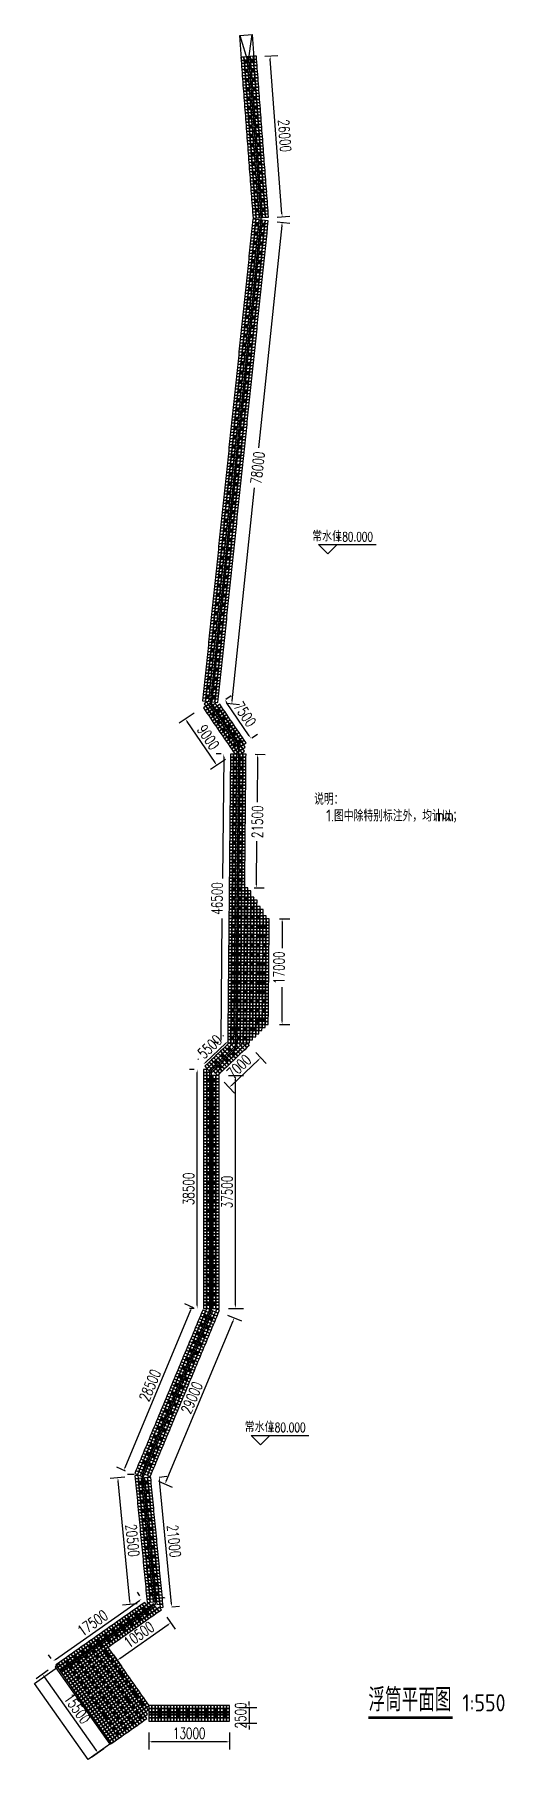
# Model space of a CAD drawing. Extents: x 833816 to 4746262, y -3629782 to -1973088.
# Drawn here: x 1749162 to 1824876, y -2333099 to -2055228 of the extents above; entities that cross this region are included whole.
import ezdxf

# ---------------------------------------------------------------- set-up
doc = ezdxf.new("R2010")
doc.units = 0
doc.header["$LTSCALE"] = 1000
doc.header["$MEASUREMENT"] = 0
doc.header["$PDMODE"] = 32
for name, color, linetype in [('DIM_ELEV', 3, 'Continuous'), ('DIM_SYMB', 3, 'Continuous'), ('L-TEXT文字标注', 7, 'Continuous'), ('PUB_TEXT', 7, 'Continuous'), ('W-bridge approach引桥', 4, 'Continuous'), ('W-FLOAT_BOWL浮筒', 253, 'Continuous'), ('W-STEEL_FRAME钢架', 3, 'Continuous')]:
    doc.layers.add(name, color=color, linetype=linetype)
doc.styles.add('_TCH_DIM', font='SIMPLEX', dxfattribs={"bigfont": 'GBCBIG'})
doc.styles.get("Standard").update_dxf_attribs({"font": 'gbenor.shx', "bigfont": 'gbcbig.shx'})
doc.styles.add('STANDARD_T3', font='simplex.shx', dxfattribs={"width": 0.7, "bigfont": 'gbcbig.shx'})
doc.dimstyles.new('W&&20', dxfattribs={"dimtxt": 70, "dimasz": 20, "dimexe": 50, "dimexo": 60, "dimgap": 20, "dimtad": 1, "dimdec": 0, "dimzin": 0, "dimdsep": 46, "dimtxsty": 'STANDARD_T3', "dimcen": 0.09, "dimclrd": 1, "dimclre": 1, "dimclrt": 7, "dimazin": 2, "dimtfac": 1, "dimtdec": 0, "dimtix": 1, "dimtmove": 1, "dimatfit": 3, "dimfxl": 100, "dimtolj": 1, "dimtzin": 0, "dimarcsym": 0})
doc.dimstyles.new('W&&500', dxfattribs={"dimtxt": 1750, "dimasz": 500, "dimexe": 1250, "dimexo": 1500, "dimgap": 500, "dimtad": 1, "dimdec": 0, "dimzin": 0, "dimdsep": 46, "dimtxsty": 'STANDARD_T3', "dimcen": 0.09, "dimclrd": 1, "dimclre": 1, "dimclrt": 7, "dimazin": 2, "dimtfac": 1, "dimtdec": 0, "dimtix": 1, "dimtmove": 2, "dimatfit": 3, "dimfxl": 100, "dimtolj": 1, "dimtzin": 0, "dimarcsym": 0})

msp = doc.modelspace()

# ---------------------------------------------------------------- texts
at = {"layer": 'PUB_TEXT', "color": 7, "style": '_TCH_DIM'}
for p in [(1793883.6, -2136872.7), (1783015.7, -2280359.5)]:
    msp.add_text('常水位', height=1687.94, dxfattribs=at).set_placement(p)
at = {"layer": 'PUB_TEXT', "color": 7, "style": '_TCH_DIM', "width": 0.705882}
for p in [(1797569.8, -2136872.7), (1786701.9, -2280359.5)]:
    msp.add_text('+80.000', height=1487.5, dxfattribs=at).set_placement(p)
at = {"layer": 'PUB_TEXT'}
for s, height, p in [('说明：', 1856.74, (1794202.3, -2179305.1)), ('1.', 1925, (1796127.3, -2182000.1)), ('图中除特别标注外，均计以', 1856.738, (1797410.7, -2182000.1)), ('mm', 1925, (1813629.8, -2182000.1)), ('；', 1856.7, (1816517.3, -2182000.1))]:
    msp.add_text(s, height=height, dxfattribs=at).set_placement(p)
at = {"layer": 'PUB_TEXT', "color": 7}
for s, height, p in [('浮筒平面图', 3713.48, (1802962.7, -2325347.4)), ('1:550', 2750, (1818092.3, -2325347.4))]:
    msp.add_text(s, height=height, dxfattribs=at).set_placement(p)

# ---------------------------------------------------------------- blocks, each defined once
blk = doc.blocks.new('浮筒')
at = {"layer": 'W-FLOAT_BOWL浮筒'}
blk.add_lwpolyline([(-230, -268), (268, -230), (230, 268), (-268, 230)], close=True, dxfattribs=at)
blk = doc.blocks.new('空格子')
at = {"layer": 'W-FLOAT_BOWL浮筒'}
h = blk.add_hatch(dxfattribs=at)
h.set_pattern_fill('ANSI31', color=256, scale=50)
h.set_pattern_definition([(45, (0, 0), (-56.127, 56.127), [])])
h.paths.add_polyline_path([(219, 263), (-280, 225), (-242, -274), (256, -236)])
blk.add_lwpolyline([(-242, -274), (256, -236), (219, 263), (-280, 225)], close=True, dxfattribs=at)
blk = doc.blocks.new('YQ1')
blk.add_lwpolyline([(-1000, 4000), (1000, 4000), (1000, -500), (-1000, -500)], close=True)
at = {"layer": 'W-bridge approach引桥'}
blk.add_lwpolyline([(-1000, 4000), (0, -500), (1000, 4019)], dxfattribs=at)
blk = doc.blocks.new('*D618')
at = {"color": 1, "lineweight": -2, "transparency": 16777216}
for p, q in [((1788633, -2197677), (1790305, -2197678)), ((1789055, -2198177), (1789053, -2202428)), ((1789047, -2214177), (1789050, -2208678)), ((1788624, -2214677), (1790297, -2214678))]:
    blk.add_line(p, q, dxfattribs=at)
at = {"color": 1, "transparency": 16777216}
for points in [[(1788972, -2198177), (1789138, -2198177), (1789055, -2197677)], [(1788963, -2214177), (1789130, -2214177), (1789047, -2214677)]]:
    blk.add_solid(points, dxfattribs=at)
at = {"layer": 'Defpoints', "color": 0, "transparency": 16777216}
for p in [(1787133, -2197676), (1789055, -2197677), (1787124, -2214676)]:
    blk.add_point(p, dxfattribs=at)
at = {"color": 7, "transparency": 16777216, "insert": (1788551, -2205553), "char_height": 1750, "attachment_point": 5, "rotation": 89.97046, "style": 'STANDARD_T3'}
blk.add_mtext('\\A1;17000', dxfattribs=at)
blk = doc.blocks.new('*D619')
at = {"color": 1, "lineweight": -2, "transparency": 16777216}
for p, q in [((1784700, -2171174), (1786322, -2171187)), ((1785068, -2171677), (1785011, -2178909)), ((1784906, -2192177), (1784961, -2185159)), ((1784530, -2192674), (1786152, -2192686))]:
    blk.add_line(p, q, dxfattribs=at)
at = {"color": 1, "transparency": 16777216}
for points in [[(1784985, -2171677), (1785151, -2171678), (1785072, -2171177)], [(1784823, -2192176), (1784989, -2192177), (1784902, -2192677)]]:
    blk.add_solid(points, dxfattribs=at)
at = {"layer": 'Defpoints', "color": 0, "transparency": 16777216}
for p in [(1783200, -2171162), (1785072, -2171177), (1783030, -2192662)]:
    blk.add_point(p, dxfattribs=at)
at = {"color": 7, "transparency": 16777216, "insert": (1785067, -2182034), "char_height": 1750, "attachment_point": 5, "rotation": 89.54682, "style": 'STANDARD_T3'}
blk.add_mtext('\\A1;21500', dxfattribs=at)
blk = doc.blocks.new('*D620')
at = {"color": 1, "lineweight": -2, "transparency": 16777216}
for p, q in [((1779986, -2162291), (1780868, -2161694)), ((1783754, -2168193), (1780113, -2162809)), ((1784187, -2168504), (1785069, -2167907))]:
    blk.add_line(p, q, dxfattribs=at)
at = {"color": 1, "transparency": 16777216}
for points in [[(1780182, -2162762), (1780044, -2162856), (1779833, -2162395)], [(1783823, -2168147), (1783685, -2168240), (1784034, -2168607)]]:
    blk.add_solid(points, dxfattribs=at)
at = {"layer": 'Defpoints', "color": 0, "transparency": 16777216}
for p in [(1778743, -2163131), (1779833, -2162395), (1782944, -2169344)]:
    blk.add_point(p, dxfattribs=at)
at = {"color": 7, "transparency": 16777216, "insert": (1783072, -2164731), "char_height": 1750, "attachment_point": 5, "rotation": 304.06778, "style": 'STANDARD_T3'}
blk.add_mtext('\\A1;7500', dxfattribs=at)
blk = doc.blocks.new('*D621')
at = {"color": 1, "lineweight": -2, "transparency": 16777216}
for p, q in [((1789006, -2085970), (1785261, -2121794)), ((1788244, -2085387), (1790301, -2085602)), ((1781001, -2162552), (1784587, -2128242)), ((1780135, -2162965), (1782192, -2163180))]:
    blk.add_line(p, q, dxfattribs=at)
at = {"color": 1, "transparency": 16777216}
for points in [[(1788923, -2085961), (1789089, -2085978), (1789058, -2085472)], [(1780918, -2162544), (1781084, -2162561), (1780949, -2163050)]]:
    blk.add_solid(points, dxfattribs=at)
at = {"layer": 'Defpoints', "color": 0, "transparency": 16777216}
for p in [(1786752, -2085231), (1789058, -2085472), (1778643, -2162809)]:
    blk.add_point(p, dxfattribs=at)
at = {"color": 7, "transparency": 16777216, "insert": (1785104, -2125036), "char_height": 1750, "attachment_point": 5, "rotation": 84.03262, "style": 'STANDARD_T3'}
blk.add_mtext('\\A1;78000', dxfattribs=at)
blk = doc.blocks.new('*D622')
at = {"color": 1, "lineweight": -2, "transparency": 16777216}
for p, q in [((1786292, -2058743), (1788349, -2058588)), ((1789027, -2084109), (1787140, -2059181)), ((1788254, -2084669), (1790311, -2084514))]:
    blk.add_line(p, q, dxfattribs=at)
at = {"color": 1, "transparency": 16777216}
for points in [[(1787224, -2059174), (1787057, -2059187), (1787103, -2058682)], [(1789110, -2084103), (1788944, -2084116), (1789065, -2084608)]]:
    blk.add_solid(points, dxfattribs=at)
at = {"layer": 'Defpoints', "color": 0, "transparency": 16777216}
for p in [(1784796, -2058857), (1787103, -2058682), (1786758, -2084783)]:
    blk.add_point(p, dxfattribs=at)
at = {"color": 7, "transparency": 16777216, "insert": (1789455, -2071541), "char_height": 1750, "attachment_point": 5, "rotation": 274.32759, "style": 'STANDARD_T3'}
blk.add_mtext('\\A1;26000', dxfattribs=at)
blk = doc.blocks.new('*D623')
at = {"color": 1, "lineweight": -2, "transparency": 16777216}
for p, q in [((1763754, -2286047), (1774326, -2260661)), ((1774799, -2260316), (1773364, -2259719)), ((1763843, -2286626), (1762407, -2286028))]:
    blk.add_line(p, q, dxfattribs=at)
at = {"color": 1, "transparency": 16777216}
for points in [[(1774249, -2260629), (1774403, -2260693), (1774518, -2260199)], [(1763677, -2286015), (1763830, -2286079), (1763561, -2286509)]]:
    blk.add_solid(points, dxfattribs=at)
at = {"layer": 'Defpoints', "color": 0, "transparency": 16777216}
for p in [(1774518, -2260199), (1776184, -2260893), (1765227, -2287203)]:
    blk.add_point(p, dxfattribs=at)
at = {"color": 7, "transparency": 16777216, "insert": (1767770, -2272825), "char_height": 1750, "attachment_point": 5, "rotation": 67.39065, "style": 'STANDARD_T3'}
blk.add_mtext('\\A1;28500', dxfattribs=at)
blk = doc.blocks.new('*D624')
at = {"color": 1, "lineweight": -2, "transparency": 16777216}
for p, q in [((1774899, -2221931), (1774121, -2221931)), ((1775370, -2259931), (1775371, -2222431)), ((1774897, -2260431), (1774120, -2260431))]:
    blk.add_line(p, q, dxfattribs=at)
at = {"color": 1, "transparency": 16777216}
for points in [[(1775288, -2222431), (1775455, -2222431), (1775371, -2221931)], [(1775286, -2259931), (1775453, -2259931), (1775370, -2260431)]]:
    blk.add_solid(points, dxfattribs=at)
at = {"layer": 'Defpoints', "color": 0, "transparency": 16777216}
for p in [(1775371, -2221931), (1776399, -2221931), (1776397, -2260431)]:
    blk.add_point(p, dxfattribs=at)
at = {"color": 7, "transparency": 16777216, "insert": (1773995, -2241181), "char_height": 1750, "attachment_point": 5, "rotation": 89.99736, "style": 'STANDARD_T3'}
blk.add_mtext('\\A1;38500', dxfattribs=at)
blk = doc.blocks.new('*D625')
at = {"color": 1, "lineweight": -2, "transparency": 16777216}
for p, q in [((1774869, -2164544), (1772449, -2166181)), ((1778246, -2172522), (1773764, -2165895)), ((1779911, -2171999), (1777490, -2173636))]:
    blk.add_line(p, q, dxfattribs=at)
at = {"color": 1, "transparency": 16777216}
for points in [[(1773833, -2165848), (1773695, -2165941), (1773484, -2165480)], [(1778315, -2172475), (1778177, -2172568), (1778526, -2172936)]]:
    blk.add_solid(points, dxfattribs=at)
at = {"layer": 'Defpoints', "color": 0, "transparency": 16777216}
for p in [(1776112, -2163704), (1773484, -2165480), (1781154, -2171159)]:
    blk.add_point(p, dxfattribs=at)
at = {"color": 7, "transparency": 16777216, "insert": (1777144, -2168438), "char_height": 1750, "attachment_point": 5, "rotation": 304.06778, "style": 'STANDARD_T3'}
blk.add_mtext('\\A1;9000', dxfattribs=at)
blk = doc.blocks.new('*D626')
at = {"color": 1, "lineweight": -2, "transparency": 16777216}
for p, q in [((1782090, -2324746), (1784987, -2324746)), ((1783737, -2324246), (1783737, -2323746)), ((1783737, -2324746), (1783737, -2327246)), ((1782090, -2327246), (1784987, -2327246)), ((1783737, -2327746), (1783737, -2328246))]:
    blk.add_line(p, q, dxfattribs=at)
at = {"color": 1, "transparency": 16777216}
for points in [[(1783654, -2324246), (1783821, -2324246), (1783737, -2324746)], [(1783654, -2327746), (1783821, -2327746), (1783737, -2327246)]]:
    blk.add_solid(points, dxfattribs=at)
at = {"layer": 'Defpoints', "color": 0, "transparency": 16777216}
for p in [(1780590, -2324746), (1780590, -2327246), (1783737, -2327246)]:
    blk.add_point(p, dxfattribs=at)
at = {"color": 7, "transparency": 16777216, "insert": (1782362, -2325996), "char_height": 1750, "attachment_point": 5, "rotation": 90, "style": 'STANDARD_T3'}
blk.add_mtext('\\A1;2500', dxfattribs=at)
blk = doc.blocks.new('*D627')
at = {"color": 1, "lineweight": -2, "transparency": 16777216}
for p, q in [((1767590, -2328746), (1767590, -2331501)), ((1780090, -2330251), (1768090, -2330251)), ((1780590, -2328746), (1780590, -2331501))]:
    blk.add_line(p, q, dxfattribs=at)
at = {"color": 1, "transparency": 16777216}
for points in [[(1768090, -2330167), (1768090, -2330334), (1767590, -2330251)], [(1780090, -2330167), (1780090, -2330334), (1780590, -2330251)]]:
    blk.add_solid(points, dxfattribs=at)
at = {"layer": 'Defpoints', "color": 0, "transparency": 16777216}
for p in [(1767590, -2327246), (1780590, -2327246), (1767590, -2330251)]:
    blk.add_point(p, dxfattribs=at)
at = {"color": 7, "transparency": 16777216, "insert": (1774090, -2328876), "char_height": 1750, "attachment_point": 5, "style": 'STANDARD_T3'}
blk.add_mtext('\\A1;13000', dxfattribs=at)
blk = doc.blocks.new('*D633')
at = {"color": 1, "lineweight": -2, "transparency": 16777216}
for p, q in [((1751386, -2318715), (1749435, -2320092)), ((1750744, -2319780), (1759103, -2331628)), ((1760321, -2331381), (1758370, -2332758))]:
    blk.add_line(p, q, dxfattribs=at)
at = {"color": 1, "transparency": 16777216}
for points in [[(1750812, -2319732), (1750676, -2319828), (1750456, -2319371)], [(1759171, -2331580), (1759035, -2331676), (1759391, -2332037)]]:
    blk.add_solid(points, dxfattribs=at)
at = {"layer": 'Defpoints', "color": 0, "transparency": 16777216}
for p in [(1752612, -2317851), (1761547, -2330516), (1759391, -2332037)]:
    blk.add_point(p, dxfattribs=at)
at = {"color": 7, "transparency": 16777216, "insert": (1756047, -2324912), "char_height": 1750, "attachment_point": 5, "rotation": 305.20142, "style": 'STANDARD_T3'}
blk.add_mtext('\\A1;15500', dxfattribs=at)
blk = doc.blocks.new('*D634')
at = {"color": 1, "lineweight": -2, "transparency": 16777216}
for p, q in [((1766157, -2306739), (1765755, -2306167)), ((1752570, -2316971), (1766065, -2307477)), ((1751844, -2316807), (1751442, -2316236))]:
    blk.add_line(p, q, dxfattribs=at)
at = {"color": 1, "transparency": 16777216}
for points in [[(1766017, -2307409), (1766113, -2307545), (1766474, -2307189)], [(1752522, -2316902), (1752618, -2317039), (1752161, -2317258)]]:
    blk.add_solid(points, dxfattribs=at)
at = {"layer": 'Defpoints', "color": 0, "transparency": 16777216}
for p in [(1766474, -2307189), (1767020, -2307966), (1752707, -2318034)]:
    blk.add_point(p, dxfattribs=at)
at = {"color": 7, "transparency": 16777216, "insert": (1758526, -2311099), "char_height": 1750, "attachment_point": 5, "rotation": 35.12478, "style": 'STANDARD_T3'}
blk.add_mtext('\\A1;17500', dxfattribs=at)
blk = doc.blocks.new('*D635')
at = {"color": 1, "lineweight": -2, "transparency": 16777216}
for p, q in [((1762906, -2316835), (1770676, -2311370)), ((1770456, -2310187), (1771804, -2312104)), ((1761868, -2316228), (1763216, -2318145))]:
    blk.add_line(p, q, dxfattribs=at)
at = {"color": 1, "transparency": 16777216}
for points in [[(1770628, -2311301), (1770724, -2311438), (1771085, -2311082)], [(1762858, -2316767), (1762954, -2316904), (1762497, -2317123)]]:
    blk.add_solid(points, dxfattribs=at)
at = {"layer": 'Defpoints', "color": 0, "transparency": 16777216}
for p in [(1769593, -2308960), (1771085, -2311082), (1761005, -2315002)]:
    blk.add_point(p, dxfattribs=at)
at = {"color": 7, "transparency": 16777216, "insert": (1766000, -2312978), "char_height": 1750, "attachment_point": 5, "rotation": 35.12478, "style": 'STANDARD_T3'}
blk.add_mtext('\\A1;10500', dxfattribs=at)
blk = doc.blocks.new('*D636')
at = {"color": 1, "lineweight": -2, "transparency": 16777216}
for p, q in [((1769262, -2287597), (1770500, -2287477)), ((1771226, -2308003), (1769304, -2288095)), ((1771280, -2308500), (1772518, -2308380))]:
    blk.add_line(p, q, dxfattribs=at)
at = {"color": 1, "transparency": 16777216}
for points in [[(1769387, -2288087), (1769221, -2288103), (1769256, -2287597)], [(1771309, -2307995), (1771143, -2308011), (1771274, -2308500)]]:
    blk.add_solid(points, dxfattribs=at)
at = {"layer": 'Defpoints', "color": 0, "transparency": 16777216}
for p in [(1767769, -2287741), (1769256, -2287597), (1769787, -2308644)]:
    blk.add_point(p, dxfattribs=at)
at = {"color": 7, "transparency": 16777216, "insert": (1771633, -2297917), "char_height": 1750, "attachment_point": 5, "rotation": 275.51358, "style": 'STANDARD_T3'}
blk.add_mtext('\\A1;21000', dxfattribs=at)
blk = doc.blocks.new('*D637')
at = {"color": 1, "lineweight": -2, "transparency": 16777216}
for p, q in [((1763739, -2287628), (1761350, -2287858)), ((1764516, -2307646), (1762642, -2288236)), ((1765709, -2308033), (1763320, -2308263))]:
    blk.add_line(p, q, dxfattribs=at)
at = {"color": 1, "transparency": 16777216}
for points in [[(1762725, -2288228), (1762560, -2288244), (1762594, -2287738)], [(1764599, -2307638), (1764433, -2307654), (1764564, -2308143)]]:
    blk.add_solid(points, dxfattribs=at)
at = {"layer": 'Defpoints', "color": 0, "transparency": 16777216}
for p in [(1762594, -2287738), (1765233, -2287484), (1767202, -2307889)]:
    blk.add_point(p, dxfattribs=at)
at = {"color": 7, "transparency": 16777216, "insert": (1764948, -2297809), "char_height": 1750, "attachment_point": 5, "rotation": 275.51358, "style": 'STANDARD_T3'}
blk.add_mtext('\\A1;20500', dxfattribs=at)
blk = doc.blocks.new('*D628')
at = {"color": 1, "lineweight": -2, "transparency": 16777216}
for p, q in [((1780261, -2261508), (1782502, -2262441)), ((1770392, -2288270), (1781156, -2262422)), ((1769112, -2288279), (1771353, -2289212))]:
    blk.add_line(p, q, dxfattribs=at)
at = {"color": 1, "transparency": 16777216}
for points in [[(1781079, -2262390), (1781233, -2262454), (1781348, -2261961)], [(1770315, -2288238), (1770469, -2288302), (1770200, -2288732)]]:
    blk.add_solid(points, dxfattribs=at)
at = {"layer": 'Defpoints', "color": 0, "transparency": 16777216}
for p in [(1778877, -2260931), (1781348, -2261961), (1767728, -2287702)]:
    blk.add_point(p, dxfattribs=at)
at = {"color": 7, "transparency": 16777216, "insert": (1774505, -2274818), "char_height": 1750, "attachment_point": 5, "rotation": 67.39065, "style": 'STANDARD_T3'}
blk.add_mtext('\\A1;29000', dxfattribs=at)
blk = doc.blocks.new('*D629')
at = {"color": 1, "lineweight": -2, "transparency": 16777216}
for p, q in [((1780397, -2222931), (1782811, -2222931)), ((1781561, -2259931), (1781561, -2223431)), ((1780397, -2260431), (1782811, -2260431))]:
    blk.add_line(p, q, dxfattribs=at)
at = {"color": 1, "transparency": 16777216}
for points in [[(1781478, -2223431), (1781645, -2223431), (1781561, -2222931)], [(1781478, -2259931), (1781645, -2259931), (1781561, -2260431)]]:
    blk.add_solid(points, dxfattribs=at)
at = {"layer": 'Defpoints', "color": 0, "transparency": 16777216}
for p in [(1778897, -2222931), (1781561, -2222931), (1778897, -2260431)]:
    blk.add_point(p, dxfattribs=at)
at = {"color": 7, "transparency": 16777216, "insert": (1780186, -2241681), "char_height": 1750, "attachment_point": 5, "rotation": 90, "style": 'STANDARD_T3'}
blk.add_mtext('\\A1;37500', dxfattribs=at)
blk = doc.blocks.new('*D630')
at = {"color": 1, "lineweight": -2, "transparency": 16777216}
for p, q in [((1784813, -2219207), (1786465, -2220962)), ((1780875, -2224507), (1785244, -2220394)), ((1779716, -2224005), (1781368, -2225760))]:
    blk.add_line(p, q, dxfattribs=at)
at = {"color": 1, "transparency": 16777216}
for points in [[(1785187, -2220334), (1785301, -2220455), (1785608, -2220052)], [(1780818, -2224446), (1780932, -2224567), (1780511, -2224849)]]:
    blk.add_solid(points, dxfattribs=at)
at = {"layer": 'Defpoints', "color": 0, "transparency": 16777216}
for p in [(1783785, -2218115), (1785608, -2220052), (1778688, -2222913)]:
    blk.add_point(p, dxfattribs=at)
at = {"color": 7, "transparency": 16777216, "insert": (1782117, -2221449), "char_height": 1750, "attachment_point": 5, "rotation": 43.2668, "style": 'STANDARD_T3'}
blk.add_mtext('\\A1;7000', dxfattribs=at)
blk = doc.blocks.new('*D631')
at = {"color": 1, "lineweight": -2, "transparency": 16777216}
for p, q in [((1779587, -2216573), (1779494, -2216474)), ((1776709, -2220811), (1779986, -2217726)), ((1775582, -2220343), (1775489, -2220243))]:
    blk.add_line(p, q, dxfattribs=at)
at = {"color": 1, "transparency": 16777216}
for points in [[(1779929, -2217666), (1780043, -2217787), (1780350, -2217384)], [(1776652, -2220750), (1776767, -2220871), (1776345, -2221153)]]:
    blk.add_solid(points, dxfattribs=at)
at = {"layer": 'Defpoints', "color": 0, "transparency": 16777216}
for p in [(1780350, -2217384), (1780615, -2217665), (1776610, -2221435)]:
    blk.add_point(p, dxfattribs=at)
at = {"color": 7, "transparency": 16777216, "insert": (1777405, -2218267), "char_height": 1750, "attachment_point": 5, "rotation": 43.2668, "style": 'STANDARD_T3'}
blk.add_mtext('\\A1;5500', dxfattribs=at)
blk = doc.blocks.new('*D632')
at = {"color": 1, "lineweight": -2, "transparency": 16777216}
for p, q in [((1779237, -2171124), (1778406, -2171116)), ((1779651, -2171628), (1779463, -2191166)), ((1779214, -2217126), (1779401, -2197649)), ((1778790, -2217622), (1777959, -2217614))]:
    blk.add_line(p, q, dxfattribs=at)
at = {"color": 1, "transparency": 16777216}
for points in [[(1779568, -2171627), (1779735, -2171629), (1779656, -2171128)], [(1779131, -2217125), (1779297, -2217127), (1779209, -2217626)]]:
    blk.add_solid(points, dxfattribs=at)
at = {"layer": 'Defpoints', "color": 0, "transparency": 16777216}
for p in [(1779656, -2171128), (1780737, -2171139), (1780290, -2217637)]:
    blk.add_point(p, dxfattribs=at)
at = {"color": 7, "transparency": 16777216, "insert": (1778572, -2194399), "char_height": 1750, "attachment_point": 5, "rotation": 89.44926, "style": 'STANDARD_T3'}
blk.add_mtext('\\A1;46500', dxfattribs=at)
blk = doc.blocks.new('5')
at = {"rotation": 333.0630648959851}
for p in [(11374, 25329), (12297, 24944), (10220, 22559), (10797, 23944), (11144, 22175), (11720, 23559), (9067, 19790), (9644, 21174), (9990, 19405), (10567, 20790), (7914, 17020), (8490, 18405), (8837, 16636), (9414, 18021), (6760, 14251), (7337, 15636), (7684, 13866), (8260, 15251), (5607, 11481), (6184, 12866), (6530, 11097), (7107, 12482), (4454, 8712), (5030, 10097), (5377, 8328), (5954, 9712), (3300, 5943), (3877, 7327), (4224, 5558), (4800, 6943), (2147, 3173), (2724, 4558), (3070, 2789), (3647, 4173), (1570, 1788), (2494, 1404)]:
    blk.add_blockref('空格子', p, dxfattribs=at)
at = {"layer": 'W-FLOAT_BOWL浮筒', "rotation": 333.0630648960327}
for p in [(10707, 25060), (10899, 25521), (11091, 25983), (11169, 24867), (11553, 25791), (11630, 24675), (11745, 26252), (11822, 25137), (12015, 25598), (12207, 26060), (12476, 25406), (12668, 25868), (12745, 24752), (12938, 25214), (13130, 25675), (13322, 26137), (9554, 22290), (9746, 22752), (9938, 23213), (10015, 22098), (10130, 23675), (10322, 24137), (10400, 23021), (10477, 21906), (10515, 24598), (10592, 23483), (10669, 22367), (10861, 22829), (10976, 24406), (11053, 23290), (11246, 23752), (11323, 22637), (11438, 24214), (11515, 23098), (11592, 21983), (11784, 22444), (11899, 24021), (11977, 22906), (12092, 24483), (12169, 23368), (12361, 23829), (12553, 24291), (8400, 19521), (8592, 19982), (8785, 20444), (8862, 19329), (8977, 20905), (9169, 21367), (9246, 20252), (9323, 19136), (9361, 21829), (9439, 20713), (9516, 19598), (9708, 20059), (9823, 21636), (9900, 20521), (10092, 20983), (10169, 19867), (10285, 21444), (10362, 20329), (10439, 19213), (10631, 19675), (10746, 21252), (10823, 20137), (10938, 21714), (11015, 20598), (11208, 21060), (11400, 21521), (7247, 16751), (7439, 17213), (7631, 17674), (7708, 16559), (7824, 18136), (8016, 18598), (8093, 17482), (8170, 16367), (8208, 19059), (8285, 17944), (8362, 16828), (8555, 17290), (8670, 18867), (8747, 17752), (8939, 18213), (9016, 17098), (9131, 18675), (9208, 17559), (9285, 16444), (9478, 16906), (9593, 18483), (9670, 17367), (9785, 18944), (9862, 17829), (10054, 18290), (10247, 18752), (6094, 13982), (6286, 14443), (6478, 14905), (6555, 13790), (6670, 15367), (6862, 15828), (6940, 14713), (7017, 13597), (7055, 16290), (7132, 15174), (7209, 14059), (7401, 14521), (7516, 16098), (7593, 14982), (7786, 15444), (7863, 14328), (7978, 15905), (8055, 14790), (8132, 13675), (8324, 14136), (8439, 15713), (8517, 14598), (8632, 16175), (8709, 15059), (8901, 15521), (9093, 15982), (4940, 11212), (5132, 11674), (5325, 12136), (5402, 11020), (5517, 12597), (5709, 13059), (5786, 11943), (5863, 10828), (5901, 13520), (5978, 12405), (6056, 11290), (6248, 11751), (6363, 13328), (6440, 12213), (6632, 12674), (6709, 11559), (6825, 13136), (6902, 12020), (6979, 10905), (7171, 11367), (7286, 12944), (7363, 11828), (7478, 13405), (7555, 12290), (7748, 12751), (7940, 13213), (3595, 7981), (3787, 8443), (3979, 8905), (4171, 9366), (4248, 8251), (4364, 9828), (4556, 10289), (4633, 9174), (4710, 8059), (4748, 10751), (4825, 9636), (4902, 8520), (5095, 8982), (5210, 10559), (5287, 9443), (5479, 9905), (5556, 8789), (5671, 10366), (5748, 9251), (5825, 8136), (6018, 8597), (6133, 10174), (6210, 9059), (6325, 10636), (6402, 9520), (6594, 9982), (6787, 10444), (2441, 5212), (2634, 5674), (2826, 6135), (3018, 6597), (3095, 5481), (3210, 7058), (3402, 7520), (3480, 6404), (3557, 5289), (3672, 6866), (3749, 5751), (3941, 6212), (4056, 7789), (4133, 6674), (4326, 7135), (4403, 6020), (4518, 7597), (4595, 6482), (4672, 5366), (4864, 5828), (4979, 7405), (5057, 6289), (5172, 7866), (5249, 6751), (5441, 7213), (5633, 7674), (1288, 2443), (1480, 2904), (1672, 3366), (1865, 3827), (1942, 2712), (2057, 4289), (2249, 4750), (2326, 3635), (2403, 2520), (2518, 4097), (2596, 2981), (2788, 3443), (2903, 5020), (2980, 3904), (3172, 4366), (3249, 3251), (3364, 4828), (3442, 3712), (3519, 2597), (3711, 3058), (3826, 4635), (3903, 3520), (4018, 5097), (4095, 3982), (4288, 4443), (4480, 4905), (327, 135), (519, 596), (711, 1058), (788, -58), (904, 1519), (981, 404), (1096, 1981), (1173, 866), (1250, -250), (1365, 1327), (1442, 212), (1634, 673), (1750, 2250), (1827, 1135), (1904, 20), (2019, 1597), (2096, 481), (2211, 2058), (2288, 943), (2365, -173), (2558, 289), (2673, 1866), (2750, 751), (2865, 2327), (2942, 1212), (3134, 1674), (3327, 2135)]:
    blk.add_blockref('浮筒', p, dxfattribs=at)
blk = doc.blocks.new('4')
at = {"rotation": 1.185991476418175}
for p in [(-3676, 19994), (-2680, 20090), (-3532, 18501), (-3388, 17008), (-2536, 18597), (-2392, 17104), (-3243, 15515), (-3099, 14022), (-2248, 15611), (-2104, 14118), (-2955, 12529), (-2811, 11036), (-1960, 12625), (-1816, 11132), (-2667, 9543), (-1672, 9639), (-1527, 8146), (-2523, 8050), (-2379, 6556), (-1383, 6653), (-2235, 5063), (-2091, 3570), (-1239, 5159), (-1095, 3666), (-1946, 2077), (-951, 2173)]:
    blk.add_blockref('空格子', p, dxfattribs=at)
at = {"layer": 'W-FLOAT_BOWL浮筒', "rotation": 1.18599147656789}
for p in [(-4283, 20935), (-4233, 20438), (-4185, 19940), (-4137, 19442), (-3736, 20486), (-3640, 19490), (-3238, 20534), (-3190, 20036), (-3142, 19539), (-2740, 20582), (-2644, 19587), (-2243, 20630), (-2194, 20132), (-2146, 19635), (-4089, 18945), (-4041, 18447), (-3993, 17949), (-3945, 17452), (-3897, 16954), (-3849, 16456), (-3591, 18993), (-3495, 17997), (-3447, 17500), (-3351, 16504), (-3094, 19041), (-3046, 18543), (-2998, 18045), (-2950, 17548), (-2902, 17050), (-2854, 16552), (-2596, 19089), (-2500, 18094), (-2452, 17596), (-2356, 16600), (-2098, 19137), (-2050, 18639), (-2002, 18142), (-1954, 17644), (-1906, 17146), (-1858, 16648), (-3801, 15959), (-3753, 15461), (-3705, 14963), (-3657, 14466), (-3609, 13968), (-3303, 16007), (-3207, 15011), (-3159, 14514), (-2806, 16055), (-2758, 15557), (-2709, 15059), (-2661, 14562), (-2613, 14064), (-2308, 16103), (-2212, 15107), (-2164, 14610), (-1810, 16151), (-1762, 15653), (-1714, 15155), (-1666, 14658), (-1618, 14160), (-1570, 13662), (-3561, 13470), (-3513, 12973), (-3465, 12475), (-3417, 11977), (-3369, 11479), (-3321, 10982), (-3063, 13518), (-3015, 13021), (-2919, 12025), (-2871, 11527), (-2565, 13566), (-2517, 13069), (-2469, 12571), (-2421, 12073), (-2373, 11576), (-2325, 11078), (-2068, 13614), (-2020, 13117), (-1924, 12121), (-1875, 11624), (-1522, 13165), (-1474, 12667), (-1426, 12169), (-1378, 11672), (-1330, 11174), (-3272, 10484), (-3224, 9986), (-3176, 9489), (-3128, 8991), (-3080, 8493), (-2775, 10532), (-2727, 10034), (-2631, 9039), (-2583, 8541), (-2277, 10580), (-2229, 10082), (-2181, 9585), (-2133, 9087), (-2085, 8589), (-2037, 8092), (-1779, 10628), (-1731, 10131), (-1635, 9135), (-1587, 8637), (-1282, 10676), (-1234, 10179), (-1186, 9681), (-1138, 9183), (-1090, 8685), (-1042, 8188), (-3032, 7996), (-2984, 7498), (-2936, 7000), (-2888, 6503), (-2840, 6005), (-2792, 5507), (-2487, 7546), (-2438, 7048), (-2342, 6053), (-2294, 5555), (-1989, 7594), (-1941, 7096), (-1893, 6599), (-1845, 6101), (-1797, 5603), (-1491, 7642), (-1443, 7144), (-1347, 6149), (-1299, 5651), (-993, 7690), (-945, 7192), (-897, 6695), (-849, 6197), (-801, 5699), (-2744, 5010), (-2696, 4512), (-2648, 4014), (-2600, 3516), (-2552, 3019), (-2504, 2521), (-2198, 4560), (-2150, 4062), (-2054, 3067), (-2006, 2569), (-1749, 5106), (-1701, 4608), (-1653, 4110), (-1605, 3613), (-1556, 3115), (-1508, 2617), (-1203, 4656), (-1155, 4158), (-1059, 3163), (-1011, 2665), (-753, 5202), (-705, 4704), (-657, 4206), (-609, 3709), (-561, 3211), (-513, 2713), (-2456, 2023), (-2408, 1526), (-2360, 1028), (-1910, 1574), (-1862, 1076), (-1460, 2119), (-1412, 1622), (-1364, 1124), (-915, 1670), (-867, 1172), (-819, 674), (-465, 2216), (-417, 1718), (-369, 1220), (-321, 723), (-273, 225)]:
    blk.add_blockref('浮筒', p, dxfattribs=at)
blk = doc.blocks.new('6')
at = {"rotation": 355.669937729805}
for p in [(764, 36755), (1764, 36755), (764, 35255), (764, 33755), (1764, 35255), (1764, 33755), (764, 32255), (764, 30755), (1764, 32255), (1764, 30755), (764, 29255), (764, 27755), (1764, 29255), (1764, 27755), (763, 26255), (763, 24755), (1763, 26255), (1763, 24755), (763, 23255), (1763, 23255), (763, 21755), (763, 20255), (1763, 21755), (1763, 20255), (763, 18755), (763, 17255), (1763, 18755), (1763, 17255), (763, 15755), (763, 14255), (1763, 15755), (1763, 14255), (763, 12755), (763, 11255), (1763, 12755), (1763, 11255), (763, 9755), (763, 8255), (1763, 9755), (1763, 8255), (763, 6755), (1763, 6755), (763, 5255), (762, 3755), (1763, 5255), (1762, 3755), (762, 755), (762, 2255), (1762, 755), (1762, 2255)]:
    blk.add_blockref('空格子', p, dxfattribs=at)
at = {"layer": 'W-FLOAT_BOWL浮筒', "rotation": 355.6699377298901}
for p in [(252, 38250), (252, 37750), (252, 37250), (252, 36750), (252, 36250), (752, 37750), (752, 37250), (752, 36250), (1252, 37250), (1252, 36750), (1252, 36250), (1752, 37250), (1752, 36250), (2252, 37250), (2252, 36750), (2252, 36250), (252, 35750), (252, 35250), (252, 34750), (252, 34250), (252, 33750), (252, 33250), (752, 35750), (752, 34750), (752, 34250), (752, 33250), (1252, 35750), (1252, 35250), (1252, 34750), (1252, 34250), (1252, 33750), (1252, 33250), (1752, 35750), (1752, 34750), (1752, 34250), (1752, 33250), (2252, 35750), (2252, 35250), (2252, 34750), (2252, 34250), (2252, 33750), (2252, 33250), (252, 32750), (252, 32250), (251, 31750), (251, 31250), (251, 30750), (752, 32750), (751, 31750), (751, 31250), (1252, 32750), (1252, 32250), (1251, 31750), (1251, 31250), (1251, 30750), (1752, 32750), (1751, 31750), (1751, 31250), (2252, 32750), (2252, 32250), (2251, 31750), (2251, 31250), (2251, 30750), (251, 30250), (251, 29750), (251, 29250), (251, 28750), (251, 28250), (251, 27750), (751, 30250), (751, 29750), (751, 28750), (751, 28250), (1251, 30250), (1251, 29750), (1251, 29250), (1251, 28750), (1251, 28250), (1251, 27750), (1751, 30250), (1751, 29750), (1751, 28750), (1751, 28250), (2251, 30250), (2251, 29750), (2251, 29250), (2251, 28750), (2251, 28250), (2251, 27750), (251, 27250), (251, 26750), (251, 26250), (251, 25750), (251, 25250), (251, 24750), (751, 27250), (751, 26750), (751, 25750), (751, 25250), (1251, 27250), (1251, 26750), (1251, 26250), (1251, 25750), (1251, 25250), (1251, 24750), (1751, 27250), (1751, 26750), (1751, 25750), (1751, 25250), (2251, 27250), (2251, 26750), (2251, 26250), (2251, 25750), (2251, 25250), (2251, 24750), (251, 23250), (251, 22750), (251, 22250), (251, 24250), (251, 23750), (751, 22750), (751, 22250), (751, 24250), (751, 23750), (1251, 23250), (1251, 22750), (1251, 22250), (1251, 24250), (1251, 23750), (1751, 22750), (1751, 22250), (1751, 24250), (1751, 23750), (2251, 23250), (2251, 22750), (2251, 22250), (2251, 24250), (2251, 23750), (251, 21750), (251, 21250), (251, 20750), (251, 20250), (251, 19750), (251, 19250), (751, 21250), (751, 20750), (751, 19750), (751, 19250), (1251, 21750), (1251, 21250), (1251, 20750), (1251, 20250), (1251, 19750), (1251, 19250), (1751, 21250), (1751, 20750), (1751, 19750), (1751, 19250), (2251, 21750), (2251, 21250), (2251, 20750), (2251, 20250), (2251, 19750), (2251, 19250), (251, 18750), (251, 18250), (251, 17750), (251, 17250), (251, 16750), (751, 18250), (751, 17750), (751, 16750), (1251, 18750), (1251, 18250), (1251, 17750), (1251, 17250), (1251, 16750), (1751, 18250), (1751, 17750), (1751, 16750), (2251, 18750), (2251, 18250), (2251, 17750), (2251, 17250), (2251, 16750), (251, 16250), (251, 15750), (251, 15250), (251, 14750), (251, 14250), (251, 13750), (751, 16250), (751, 15250), (751, 14750), (751, 13750), (1251, 16250), (1251, 15750), (1251, 15250), (1251, 14750), (1251, 14250), (1251, 13750), (1751, 16250), (1751, 15250), (1751, 14750), (1751, 13750), (2251, 16250), (2251, 15750), (2251, 15250), (2251, 14750), (2251, 14250), (2251, 13750), (251, 13250), (251, 12750), (251, 12250), (251, 11750), (251, 11250), (751, 13250), (751, 12250), (751, 11750), (1251, 13250), (1251, 12750), (1251, 12250), (1251, 11750), (1251, 11250), (1751, 13250), (1751, 12250), (1751, 11750), (2251, 13250), (2251, 12750), (2251, 12250), (2251, 11750), (2251, 11250), (251, 10750), (251, 10250), (251, 9750), (251, 9250), (250, 8750), (250, 8250), (751, 10750), (751, 10250), (751, 9250), (750, 8750), (1251, 10750), (1251, 10250), (1251, 9750), (1251, 9250), (1250, 8750), (1250, 8250), (1751, 10750), (1751, 10250), (1751, 9250), (1750, 8750), (2251, 10750), (2251, 10250), (2251, 9750), (2251, 9250), (2250, 8750), (2250, 8250), (250, 7750), (250, 7250), (250, 6750), (250, 6250), (250, 5750), (750, 7750), (750, 7250), (750, 6250), (750, 5750), (1250, 7750), (1250, 7250), (1250, 6750), (1250, 6250), (1250, 5750), (1750, 7750), (1750, 7250), (1750, 6250), (1750, 5750), (2250, 7750), (2250, 7250), (2250, 6750), (2250, 6250), (2250, 5750), (250, 5250), (250, 4750), (250, 4250), (250, 3750), (250, 3250), (250, 2750), (750, 4750), (750, 4250), (750, 3250), (750, 2750), (1250, 5250), (1250, 4750), (1250, 4250), (1250, 3750), (1250, 3250), (1250, 2750), (1750, 4750), (1750, 4250), (1750, 3250), (1750, 2750), (2250, 5250), (2250, 4750), (2250, 4250), (2250, 3750), (2250, 3250), (2250, 2750), (250, 1250), (250, 750), (250, 250), (250, 2250), (250, 1750), (750, 1250), (750, 250), (750, 1750), (1250, 1250), (1250, 750), (1250, 250), (1250, 2250), (1250, 1750), (1750, 1250), (1750, 250), (1750, 1750), (2250, 1250), (2250, 750), (2250, 250), (2250, 2250), (2250, 1750)]:
    blk.add_blockref('浮筒', p, dxfattribs=at)
blk = doc.blocks.new('*D935')
at = {"layer": 'Defpoints', "color": 0, "transparency": 16777216}
for p in [(1752519, -2318168), (1753116, -2317747), (1761937, -2330236)]:
    blk.add_point(p, dxfattribs=at)
at = {"layer": 'L-TEXT文字标注', "color": 1, "lineweight": -2, "transparency": 16777216}
for p, q in [((1753067, -2317781), (1752478, -2318197)), ((1761329, -2330641), (1752531, -2318184)), ((1761888, -2330271), (1761300, -2330687))]:
    blk.add_line(p, q, dxfattribs=at)
at = {"layer": 'L-TEXT文字标注', "color": 1, "transparency": 16777216}
for points in [[(1752533, -2318182), (1752528, -2318186), (1752519, -2318168)], [(1761332, -2330640), (1761326, -2330643), (1761340, -2330658)]]:
    blk.add_solid(points, dxfattribs=at)
at = {"layer": 'L-TEXT文字标注', "color": 7, "transparency": 16777216, "insert": (1756975, -2324381), "char_height": 70, "attachment_point": 5, "rotation": 305.23223, "style": 'STANDARD_T3'}
blk.add_mtext('\\A1;15291', dxfattribs=at)
blk = doc.blocks.new('3')
at = {"rotation": 300.7971885171419}
for p in [(-686, 114), (-398, -295), (541, 977), (829, 568), (1116, 159), (1768, 1840), (2056, 1431), (2343, 1022), (-4366, -2475), (-4078, -2884), (-3139, -1612), (-2851, -2021), (-2564, -2430), (-1913, -749), (-1624, -1158), (-1337, -1567), (-110, -704), (-3791, -3293)]:
    blk.add_blockref('空格子', p, dxfattribs=at)
at = {"layer": 'W-FLOAT_BOWL浮筒', "rotation": 30.79718851723586}
for p in [(1878, 2544), (2575, 2423), (-2211, -333), (-1802, -45), (-1393, 243), (-1106, -166), (-984, 530), (-575, 818), (-288, 409), (-166, 1106), (0, 0), (121, 697), (243, 1393), (409, 288), (651, 1681), (697, -121), (939, 1272), (1060, 1969), (1227, 863), (1348, 1560), (1393, -243), (1469, 2256), (1515, 454), (1636, 1151), (1802, 45), (1923, 742), (2166, 2135), (2211, 333), (2454, 1726), (2620, 620), (2741, 1317), (2863, 2014), (3029, 908), (3150, 1605), (3272, 2301), (3438, 1196), (3559, 1892), (3847, 1484), (4256, 1771), (-5074, -2347), (-4786, -2756), (-4665, -2059), (-4256, -1771), (-3968, -2180), (-3847, -1484), (-3681, -2589), (-3559, -1892), (-3438, -1196), (-3393, -2998), (-3272, -2301), (-3029, -908), (-2984, -2710), (-2741, -1317), (-2696, -3119), (-2620, -620), (-2454, -1726), (-2332, -1029), (-2287, -2832), (-2166, -2135), (-2045, -1438), (-1878, -2544), (-1757, -1847), (-1515, -454), (-1469, -2256), (-1227, -863), (-1060, -1969), (-939, -1272), (-818, -575), (-651, -1681), (-530, -984), (-243, -1393), (166, -1106), (288, -409), (575, -818), (984, -530), (-4498, -3164), (-4211, -3573), (-3923, -3982), (-3514, -3695), (-3105, -3407)]:
    blk.add_blockref('浮筒', p, dxfattribs=at)
blk = doc.blocks.new('*D937')
at = {"layer": 'Defpoints', "color": 0, "transparency": 16777216}
for p in [(1769756, -2307057), (1770145, -2307028), (1770145, -2307028)]:
    blk.add_point(p, dxfattribs=at)
at = {"layer": 'L-TEXT文字标注', "color": 1, "lineweight": -2, "transparency": 16777216}
for p, q in [((1769761, -2307117), (1769760, -2307108)), ((1769776, -2307056), (1770125, -2307030)), ((1770150, -2307088), (1770149, -2307078))]:
    blk.add_line(p, q, dxfattribs=at)
at = {"layer": 'L-TEXT文字标注', "color": 1, "transparency": 16777216}
for points in [[(1769776, -2307053), (1769777, -2307059), (1769756, -2307058)], [(1770125, -2307026), (1770125, -2307033), (1770145, -2307028)]]:
    blk.add_solid(points, dxfattribs=at)
at = {"layer": 'L-TEXT文字标注', "color": 7, "transparency": 16777216, "insert": (1769947, -2306988), "char_height": 70, "attachment_point": 5, "rotation": 4.335, "style": 'STANDARD_T3'}
blk.add_mtext('\\A1;390', dxfattribs=at)
blk = doc.blocks.new('辅助定位中线')
at = {"layer": 'L-TEXT文字标注', "color": 1}
blk.add_line((13000, 0), (0, 0), dxfattribs=at)
blk.add_lwpolyline([(16067, 266853), (18031, 240899), (9846, 162598), (14411, 155950), (13942, 107197), (10059, 103500), (10059, 65011), (-1006, 38443), (1015, 17508), (-14265, 6787)], dxfattribs=at)

# ---------------------------------------------------------------- dimensions: what is measured, and where the dimension line sits
for p1, p2, distance, picture, middle in [((1786758.3, -2084782.5), (1784796.4, -2058856.7), -2312.9, '*D622', (1789454.8, -2071541.3)), ((1782944.4, -2169344.3), (1778743.1, -2163131.5), -1315.3, '*D620', (1783072.3, -2164730.8)), ((1781153.6, -2171158.9), (1776112, -2163703.5), 3172.2, '*D625', (1777144.1, -2168437.9)), ((1776397.2, -2260430.9), (1776398.9, -2221930.9), 1027.6, '*D624', (1773995.4, -2241180.8)), ((1765227.5, -2287202.8), (1776184.2, -2260893.1), 1804.9, '*D623', (1767770.4, -2272825.5))]:
    dim = msp.add_aligned_dim(p1=p1, p2=p2, distance=distance, dimstyle='W&&500')
    dim.commit()
    dim.dimension.update_dxf_attribs({"geometry": picture, "text_midpoint": middle})
for base, p1, p2, angle, picture, middle in [((1789058, -2085472.4), (1778642.9, -2162808.6), (1786751.9, -2085231.3), 84.032619, '*D621', (1785103.6, -2125036.4)), ((1785072.1, -2171177.2), (1783029.7, -2192661.7), (1783199.8, -2171162.4), 89.546818, '*D619', (1785067.3, -2182034.4)), ((1789055.3, -2197677.1), (1787124.3, -2214676.1), (1787133.1, -2197676.1), 89.970462, '*D618', (1788551.2, -2205552.8))]:
    dim = msp.add_linear_dim(base=base, p1=p1, p2=p2, angle=angle, dimstyle='W&&500')
    dim.commit()
    dim.dimension.update_dxf_attribs({"geometry": picture, "text_midpoint": middle, "dimtype": 161})
at = {"color": 5}
dim = msp.add_linear_dim(base=(1779656, -2171128.3), p1=(1780289.8, -2217636.5), p2=(1780736.8, -2171138.7), angle=89.449264, dimstyle='W&&500', dxfattribs=at)
dim.commit()
dim.dimension.update_dxf_attribs({"geometry": '*D632', "text_midpoint": (1778572.1, -2194399.4), "dimtype": 161})
for p1, p2, distance, picture, middle in [((1776610.5, -2221435.1), (1780615.4, -2217665.4), 386.7, '*D631', (1777405.4, -2218267.4)), ((1778688, -2222912.8), (1783785.2, -2218115), -2659.4, '*D630', (1782117, -2221449.2)), ((1778897.2, -2260431), (1778897.2, -2222931), -2664.1, '*D629', (1780186.2, -2241681)), ((1767727.6, -2287702.3), (1778876.5, -2260931.1), -2677.7, '*D628', (1774504.7, -2274817.5)), ((1767202.2, -2307888.7), (1765232.5, -2287483.5), 2650.4, '*D637', (1764947.9, -2297808.6)), ((1769786.7, -2308643.8), (1767769, -2287741), -1493.8, '*D636', (1771633.4, -2297916.8)), ((1752706.8, -2318034.3), (1767020.1, -2307965.5), 948.8, '*D634', (1758526.4, -2311099.3)), ((1761004.8, -2315001.5), (1769592.7, -2308960.3), -2593.9, '*D635', (1766000.1, -2312977.9)), ((1752611.6, -2317850.8), (1761546.6, -2330516.2), -2638.1, '*D633', (1756047, -2324911.6))]:
    dim = msp.add_aligned_dim(p1=p1, p2=p2, distance=distance, dimstyle='W&&500', dxfattribs=at)
    dim.commit()
    dim.dimension.update_dxf_attribs({"geometry": picture, "text_midpoint": middle})
dim = msp.add_linear_dim(base=(1783737.4, -2327245.8), p1=(1780589.9, -2324745.8), p2=(1780589.9, -2327245.8), angle=90, dimstyle='W&&500', dxfattribs=at)
dim.commit()
dim.dimension.update_dxf_attribs({"geometry": '*D626', "text_midpoint": (1782362.4, -2325995.8)})
dim = msp.add_linear_dim(base=(1767589.9, -2330250.6), p1=(1780589.9, -2327245.8), p2=(1767589.9, -2327245.8), dimstyle='W&&500', dxfattribs=at)
dim.commit()
dim.dimension.update_dxf_attribs({"geometry": '*D627', "text_midpoint": (1774089.9, -2328875.6)})
at = {"layer": 'L-TEXT文字标注'}
for p1, p2, distance, picture, middle in [((1769756.3, -2307057.4), (1770145.1, -2307028), -0.2, '*D937', (1769946.6, -2306988.1)), ((1761937, -2330236.5), (1753115.8, -2317746.6), 730.4, '*D935', (1756974.7, -2324381.2))]:
    dim = msp.add_aligned_dim(p1=p1, p2=p2, distance=distance, dimstyle='W&&20', dxfattribs=at)
    dim.commit()
    dim.dimension.update_dxf_attribs({"geometry": picture, "text_midpoint": middle})

# ---------------------------------------------------------------- linework, layer by layer
at = {"layer": 'DIM_ELEV'}
for p, q in [((1796419.8, -2138897.7), (1794919.8, -2137397.7)), ((1794919.8, -2137397.7), (1804219.8, -2137397.7)), ((1796419.8, -2138897.7), (1797919.8, -2137397.7)), ((1785551.9, -2282384.5), (1784051.9, -2280884.5)), ((1784051.9, -2280884.5), (1793351.9, -2280884.5)), ((1785551.9, -2282384.5), (1787051.9, -2280884.5))]:
    msp.add_line(p, q, dxfattribs=at)
at = {"layer": 'DIM_SYMB', "const_width": 385}
msp.add_lwpolyline([(1802962.7, -2326363.1), (1816552.3, -2326363.1)], dxfattribs=at)
at = {"layer": 'L-TEXT文字标注'}
msp.add_line((1765227.5, -2287202.8), (1764117.9, -2287202.8), dxfattribs=at)
msp.add_lwpolyline([(1752842.8, -2318241.4), (1761473.2, -2330509.9), (1757792.7, -2333099), (1749162.3, -2320830.5)], close=True, dxfattribs=at)
at = {"layer": 'W-STEEL_FRAME钢架', "color": 3, "const_width": 1}
msp.add_lwpolyline([(1782409.8, -2058891.3), (1784903.9, -2058719.3), (1786875.3, -2084770.9), (1778727.1, -2162723.5), (1783248.1, -2169307.9), (1783032.6, -2192033.6), (1786979.9, -2197588.5), (1786813.4, -2215149.5), (1778996, -2222593.3), (1778994.4, -2260690.2), (1767858.7, -2287399.2), (1769924.7, -2308728.3), (1761006.7, -2315001.7), (1767612.9, -2324399.7), (1780589.9, -2324399.7), (1780589.9, -2326899.7), (1766689.9, -2326899.7), (1761546.6, -2330516.2), (1752611.6, -2317850.7), (1767296, -2307520.8), (1765309.6, -2287016.4), (1776497.2, -2260145.2), (1776496, -2221521.5), (1780287.2, -2217912.5), (1780747.1, -2170061.2), (1776145.9, -2163369.4), (1784365.4, -2084734.2)], close=True, dxfattribs=at)

# ---------------------------------------------------------------- block references
for name, p, rotation in [('YQ1', (1783539.3, -2059310.4), 4.327587688329664), ('空格子', (1783226.5, -2059577), 359.9999999993528), ('空格子', (1783339.7, -2061072.7), 359.9999999993528), ('空格子', (1784223.7, -2059501.5), 359.9999999993528), ('空格子', (1784336.8, -2060997.2), 359.9999999993528), ('空格子', (1783452.9, -2062568.4), 359.9999999993528), ('空格子', (1783566.1, -2064064.1), 359.9999999993528), ('空格子', (1784450, -2062492.9), 359.9999999993528), ('空格子', (1784563.2, -2063988.7), 359.9999999993528), ('空格子', (1783679.3, -2065559.9), 359.9999999993528), ('空格子', (1783792.5, -2067055.6), 359.9999999993528), ('空格子', (1784676.4, -2065484.4), 359.9999999993528), ('空格子', (1784789.6, -2066980.1), 359.9999999993528), ('空格子', (1783905.6, -2068551.3), 359.9999999993528), ('空格子', (1784018.8, -2070047), 359.9999999993528), ('空格子', (1784902.8, -2068475.8), 359.9999999993528), ('空格子', (1785016, -2069971.6), 359.9999999993528), ('空格子', (1784132, -2071542.7), 359.9999999993528), ('空格子', (1784245.2, -2073038.5), 359.9999999993528), ('空格子', (1785129.2, -2071467.3), 359.9999999993528), ('空格子', (1785242.4, -2072963), 359.9999999993528), ('空格子', (1784358.4, -2074534.2), 359.9999999993528), ('空格子', (1785355.5, -2074458.7), 359.9999999993528), ('空格子', (1785468.7, -2075954.5), 359.9999999993528), ('空格子', (1784471.6, -2076029.9), 359.9999999993528), ('空格子', (1784584.8, -2077525.6), 359.9999999993528), ('空格子', (1785581.9, -2077450.2), 359.9999999993528), ('空格子', (1784698, -2079021.4), 359.9999999993528), ('空格子', (1784811.1, -2080517.1), 359.9999999993528), ('空格子', (1785695.1, -2078945.9), 359.9999999993528), ('空格子', (1785808.3, -2080441.6), 359.9999999993528), ('空格子', (1784924.3, -2082012.8), 359.9999999993528), ('空格子', (1785037.5, -2083508.5), 359.9999999993528), ('空格子', (1785921.5, -2081937.3), 359.9999999993528), ('空格子', (1786034.7, -2083433.1), 359.9999999993528), ('空格子', (1785020.6, -2085799.7), 349.7055641616012), ('空格子', (1786015.1, -2085903.6), 349.7055641616012), ('空格子', (1784708.7, -2088783.4), 349.7055641616012), ('空格子', (1784864.6, -2087291.6), 349.7055641616012), ('空格子', (1785703.3, -2088887.4), 349.7055641616012), ('空格子', (1785859.2, -2087395.5), 349.7055641616012), ('空格子', (1784396.8, -2091767.2), 349.7055641616012), ('空格子', (1784552.7, -2090275.3), 349.7055641616012), ('空格子', (1785391.4, -2091871.1), 349.7055641616012), ('空格子', (1785547.3, -2090379.3), 349.7055641616012), ('空格子', (1784084.9, -2094750.9), 349.7055641616012), ('空格子', (1784240.8, -2093259), 349.7055641616012), ('空格子', (1785079.5, -2094854.9), 349.7055641616012), ('空格子', (1785235.4, -2093363), 349.7055641616012), ('空格子', (1783773, -2097734.7), 349.7055641616012), ('空格子', (1783929, -2096242.8), 349.7055641616012), ('空格子', (1784767.6, -2097838.6), 349.7055641616012), ('空格子', (1784923.5, -2096346.7), 349.7055641616012), ('空格子', (1783461.1, -2100718.4), 349.7055641616012), ('空格子', (1783617.1, -2099226.5), 349.7055641616012), ('空格子', (1784455.7, -2100822.4), 349.7055641616012), ('空格子', (1784611.6, -2099330.5), 349.7055641616012), ('空格子', (1783149.2, -2103702.1), 349.7055641616012), ('空格子', (1783305.2, -2102210.3), 349.7055641616012), ('空格子', (1784299.8, -2102314.2), 349.7055641616012), ('空格子', (1782993.3, -2105194), 349.7055641616012), ('空格子', (1783987.9, -2105298), 349.7055641616012), ('空格子', (1784143.8, -2103806.1), 349.7055641616012), ('空格子', (1782681.4, -2108177.8), 349.7055641616012), ('空格子', (1782837.3, -2106685.9), 349.7055641616012), ('空格子', (1783676, -2108281.7), 349.7055641616012), ('空格子', (1783831.9, -2106789.9), 349.7055641616012), ('空格子', (1782369.5, -2111161.5), 349.7055641616012), ('空格子', (1782525.5, -2109669.6), 349.7055641616012), ('空格子', (1783364.1, -2111265.5), 349.7055641616012), ('空格子', (1783520, -2109773.6), 349.7055641616012), ('空格子', (1782057.6, -2114145.2), 349.7055641616012), ('空格子', (1782213.6, -2112653.4), 349.7055641616012), ('空格子', (1783052.2, -2114249.2), 349.7055641616012), ('空格子', (1783208.2, -2112757.3), 349.7055641616012), ('空格子', (1781745.8, -2117129), 349.7055641616012), ('空格子', (1781901.7, -2115637.1), 349.7055641616012), ('空格子', (1782740.4, -2117233), 349.7055641616012), ('空格子', (1782896.3, -2115741.1), 349.7055641616012), ('空格子', (1781433.9, -2120112.7), 349.7055641616012), ('空格子', (1781589.8, -2118620.9), 349.7055641616012), ('空格子', (1782428.5, -2120216.7), 349.7055641616012), ('空格子', (1782584.4, -2118724.8), 349.7055641616012), ('空格子', (1781122.1, -2123096.5), 349.7055641616012), ('空格子', (1781278, -2121604.6), 349.7055641616012), ('空格子', (1782116.6, -2123200.5), 349.7055641616012), ('空格子', (1782272.6, -2121708.6), 349.7055641616012), ('空格子', (1780966.1, -2124588.4), 349.7055641616012), ('空格子', (1781960.7, -2124692.3), 349.7055641616012), ('空格子', (1780654.3, -2127572.1), 349.7055641616012), ('空格子', (1780810.2, -2126080.2), 349.7055641616012), ('空格子', (1781648.8, -2127676.1), 349.7055641616012), ('空格子', (1781804.8, -2126184.2), 349.7055641616012), ('空格子', (1780342.4, -2130555.9), 349.7055641616012), ('空格子', (1780498.3, -2129064), 349.7055641616012), ('空格子', (1781337, -2130659.8), 349.7055641616012), ('空格子', (1781492.9, -2129167.9), 349.7055641616012), ('空格子', (1780030.5, -2133539.6), 349.7055641616012), ('空格子', (1780186.5, -2132047.7), 349.7055641616012), ('空格子', (1781025.1, -2133643.6), 349.7055641616012), ('空格子', (1781181.1, -2132151.7), 349.7055641616012), ('空格子', (1779718.7, -2136523.3), 349.7055641616012), ('空格子', (1779874.6, -2135031.5), 349.7055641616012), ('空格子', (1780713.3, -2136627.3), 349.7055641616012), ('空格子', (1780869.2, -2135135.4), 349.7055641616012), ('空格子', (1779406.8, -2139507.1), 349.7055641616012), ('空格子', (1779562.8, -2138015.2), 349.7055641616012), ('空格子', (1780401.4, -2139611.1), 349.7055641616012), ('空格子', (1780557.3, -2138119.2), 349.7055641616012), ('空格子', (1779095, -2142490.8), 349.7055641616012), ('空格子', (1779250.9, -2140999), 349.7055641616012), ('空格子', (1780089.6, -2142594.8), 349.7055641616012), ('空格子', (1780245.5, -2141102.9), 349.7055641616012), ('空格子', (1778783.1, -2145474.6), 349.7055641616012), ('空格子', (1778939, -2143982.7), 349.7055641616012), ('空格子', (1779933.6, -2144086.7), 349.7055641616012), ('空格子', (1778627.2, -2146966.5), 349.7055641616012), ('空格子', (1779621.8, -2147070.4), 349.7055641616012), ('空格子', (1779777.7, -2145578.6), 349.7055641616012), ('空格子', (1778315.3, -2149950.2), 349.7055641616012), ('空格子', (1778471.3, -2148458.3), 349.7055641616012), ('空格子', (1779309.9, -2150054.2), 349.7055641616012), ('空格子', (1779465.8, -2148562.3), 349.7055641616012), ('空格子', (1778003.5, -2152934), 349.7055641616012), ('空格子', (1778159.4, -2151442.1), 349.7055641616012), ('空格子', (1778998, -2153037.9), 349.7055641616012), ('空格子', (1779154, -2151546), 349.7055641616012), ('空格子', (1777691.6, -2155917.7), 349.7055641616012), ('空格子', (1777847.5, -2154425.8), 349.7055641616012), ('空格子', (1778686.2, -2156021.7), 349.7055641616012), ('空格子', (1778842.1, -2154529.8), 349.7055641616012), ('空格子', (1777379.7, -2158901.4), 349.7055641616012), ('空格子', (1777535.7, -2157409.6), 349.7055641616012), ('空格子', (1778374.3, -2159005.4), 349.7055641616012), ('空格子', (1778530.2, -2157513.5), 349.7055641616012), ('空格子', (1777067.8, -2161885.2), 349.7055641616012), ('空格子', (1777223.8, -2160393.3), 349.7055641616012), ('空格子', (1778062.4, -2161989.2), 349.7055641616012), ('空格子', (1778218.4, -2160497.3), 349.7055641616012), ('空格子', (1777992.1, -2164723.1), 30.14712285020061), ('空格子', (1778816.4, -2164157.1), 30.14712285020061), ('空格子', (1778841.1, -2165959.7), 30.14712285020061), ('空格子', (1779665.5, -2165393.6), 30.14712285020061), ('空格子', (1779690.2, -2167196.2), 30.14712285020061), ('空格子', (1780514.6, -2166630.2), 30.14712285020061), ('空格子', (1780539.3, -2168432.8), 30.14712285020061), ('空格子', (1781363.6, -2167866.8), 30.14712285020061), ('空格子', (1781388.3, -2169669.4), 30.14712285020061), ('空格子', (1782212.7, -2169103.3), 30.14712285020061), ('空格子', (1781491.8, -2171891.3), 355.1216759884194), ('空格子', (1782491.7, -2171900.9), 355.1216759884194), ('空格子', (1781463, -2174891.2), 355.1216759884194), ('空格子', (1781477.4, -2173391.2), 355.1216759884194), ('空格子', (1782462.9, -2174900.8), 355.1216759884194), ('空格子', (1782477.3, -2173400.8), 355.1216759884194), ('空格子', (1781434.1, -2177891), 355.1216759884194), ('空格子', (1781448.5, -2176391.1), 355.1216759884194), ('空格子', (1782434.1, -2177900.6), 355.1216759884194), ('空格子', (1782448.5, -2176400.7), 355.1216759884194), ('空格子', (1781405.3, -2180890.9), 355.1216759884194), ('空格子', (1781419.7, -2179391), 355.1216759884194), ('空格子', (1782405.2, -2180900.5), 355.1216759884194), ('空格子', (1782419.7, -2179400.6), 355.1216759884194), ('空格子', (1781376.4, -2183890.7), 355.1216759884194), ('空格子', (1781390.9, -2182390.8), 355.1216759884194), ('空格子', (1782376.4, -2183900.4), 355.1216759884194), ('空格子', (1782390.8, -2182400.4), 355.1216759884194), ('空格子', (1781347.6, -2186890.6), 355.1216759884194), ('空格子', (1781362, -2185390.7), 355.1216759884194), ('空格子', (1782347.6, -2186900.2), 355.1216759884194), ('空格子', (1782362, -2185400.3), 355.1216759884194), ('空格子', (1781318.8, -2189890.5), 355.1216759884194), ('空格子', (1781333.2, -2188390.5), 355.1216759884194), ('空格子', (1782318.7, -2189900.1), 355.1216759884194), ('空格子', (1782333.1, -2188400.1), 355.1216759884194), ('空格子', (1781304.4, -2191390.4), 355.1216759884194), ('空格子', (1782304.3, -2191400), 355.1216759884194), ('空格子', (1781275.5, -2194390.3), 355.1216759870329), ('空格子', (1781289.9, -2192890.3), 355.1216759870326), ('空格子', (1782276.3, -2194399.9), 355.1216759870326), ('空格子', (1782289.9, -2192899.9), 355.1216759870326), ('空格子', (1783275.4, -2194409.5), 355.1216759870329), ('空格子', (1781246.7, -2197390.1), 355.1216759870329), ('空格子', (1781261.1, -2195890.2), 355.1216759870329), ('空格子', (1781738.9, -2197411.6), 265.1512137154194), ('空格子', (1782246.6, -2197399.7), 355.1216759870329), ('空格子', (1782261.1, -2195899.8), 355.1216759870329), ('空格子', (1783246.6, -2197409.3), 355.1216759870329), ('空格子', (1783261, -2195909.4), 355.1216759870329), ('空格子', (1784246.5, -2197419), 355.1216759870329), ('空格子', (1784261, -2195919), 355.1216759870329), ('空格子', (1785246.5, -2197428.6), 355.1216759870329), ('空格子', (1781217.9, -2200390), 355.1216759884125), ('空格子', (1781232.3, -2198890.1), 355.1216759884125), ('空格子', (1781710, -2200411.7), 265.1512137167991), ('空格子', (1782217.8, -2200399.6), 355.1216759884125), ('空格子', (1782232.2, -2198899.7), 355.1216759884125), ('空格子', (1783217.8, -2200409.2), 355.1216759884125), ('空格子', (1783232.2, -2198909.3), 355.1216759884125), ('空格子', (1784217.7, -2200418.8), 355.1216759884125), ('空格子', (1784232.1, -2198918.9), 355.1216759884125), ('空格子', (1785217.7, -2200428.4), 355.1216759884125), ('空格子', (1785232.1, -2198928.5), 355.1216759884125), ('空格子', (1785709.8, -2200449.7), 265.1512137167991), ('空格子', (1785724.3, -2198949.7), 265.1512137167991), ('空格子', (1786217.6, -2200438), 355.1216759884125), ('空格子', (1786232, -2198938.1), 355.1216759884125), ('空格子', (1781189, -2203389.8), 355.1216759881007), ('空格子', (1781203.4, -2201889.9), 355.1216759881007), ('空格子', (1781681.2, -2203411.3), 265.1512137164872), ('空格子', (1781695.6, -2201911.4), 265.1512137164872), ('空格子', (1782189, -2203399.5), 355.1216759881007), ('空格子', (1782203.4, -2201899.5), 355.1216759881007), ('空格子', (1783188.9, -2203409.1), 355.1216759881007), ('空格子', (1783203.3, -2201909.1), 355.1216759881007), ('空格子', (1784188.9, -2203418.7), 355.1216759881007), ('空格子', (1784203.3, -2201918.7), 355.1216759881007), ('空格子', (1785188.8, -2203428.3), 355.1216759881007), ('空格子', (1785203.2, -2201928.4), 355.1216759881007), ('空格子', (1786188.8, -2203437.9), 355.1216759881007), ('空格子', (1786203.2, -2201938), 355.1216759881007), ('空格子', (1781160.2, -2206389.7), 355.1216759881007), ('空格子', (1781174.6, -2204889.8), 355.1216759881007), ('空格子', (1781652.3, -2206411.2), 265.1512137164872), ('空格子', (1781666.8, -2204911.3), 265.1512137164872), ('空格子', (1782160.1, -2206399.3), 355.1216759881007), ('空格子', (1782174.6, -2204899.4), 355.1216759881007), ('空格子', (1783160.1, -2206408.9), 355.1216759881007), ('空格子', (1783174.5, -2204909), 355.1216759881007), ('空格子', (1784160, -2206418.5), 355.1216759881007), ('空格子', (1784174.5, -2204918.6), 355.1216759881007), ('空格子', (1785160, -2206428.2), 355.1216759881007), ('空格子', (1785174.4, -2204928.2), 355.1216759881007), ('空格子', (1785652.2, -2206449.4), 265.1512137164872), ('空格子', (1785666.6, -2204949.5), 265.1512137164872), ('空格子', (1786159.9, -2206437.8), 355.1216759881007), ('空格子', (1786174.4, -2204937.8), 355.1216759881007), ('空格子', (1781145.8, -2207889.6), 355.1216759881007), ('空格子', (1781637.9, -2207911.1), 265.1512137164872), ('空格子', (1782145.7, -2207899.2), 355.1216759881007), ('空格子', (1783145.7, -2207908.9), 355.1216759881007), ('空格子', (1784145.6, -2207918.5), 355.1216759881007), ('空格子', (1785145.6, -2207928.1), 355.1216759881007), ('空格子', (1785637.7, -2207949.3), 265.1512137164872), ('空格子', (1786145.5, -2207937.7), 355.1216759881007), ('空格子', (1781116.9, -2210889.5), 355.1216759881007), ('空格子', (1781131.3, -2209389.6), 355.1216759881007), ('空格子', (1781609.1, -2210911), 265.1512137164872), ('空格子', (1781623.5, -2209411.1), 265.1512137164872), ('空格子', (1782116.9, -2210899.1), 355.1216759881007), ('空格子', (1782131.3, -2209399.2), 355.1216759881007), ('空格子', (1783116.8, -2210908.7), 355.1216759881007), ('空格子', (1783131.3, -2209408.8), 355.1216759881007), ('空格子', (1784116.8, -2210918.3), 355.1216759881007), ('空格子', (1784131.2, -2209418.4), 355.1216759881007), ('空格子', (1785116.7, -2210927.9), 355.1216759881007), ('空格子', (1785131.2, -2209428), 355.1216759881007), ('空格子', (1785623.3, -2209449.3), 265.1512137164872), ('空格子', (1786116.7, -2210937.6), 355.1216759881007), ('空格子', (1786131.1, -2209437.6), 355.1216759881007), ('空格子', (1781088.1, -2213889.4), 355.1216759881007), ('空格子', (1781102.5, -2212389.4), 355.1216759881007), ('空格子', (1782088, -2213899), 355.1216759881007), ('空格子', (1782102.5, -2212399), 355.1216759881007), ('空格子', (1783088, -2213908.6), 355.1216759881007), ('空格子', (1783102.4, -2212408.7), 355.1216759881007), ('空格子', (1784088, -2213918.2), 355.1216759881007), ('空格子', (1784102.4, -2212418.3), 355.1216759881007), ('空格子', (1785083.4, -2214427.8), 355.1216759881007), ('空格子', (1785087.9, -2213927.8), 355.1216759881007), ('空格子', (1785102.3, -2212427.9), 355.1216759881007), ('空格子', (1785587.9, -2213932.6), 355.1216759881007), ('空格子', (1786087.9, -2213937.4), 355.1216759881007), ('空格子', (1786102.3, -2212437.5), 355.1216759881007), ('空格子', (1781059.3, -2216889.2), 355.1216759881007), ('空格子', (1781073.7, -2215389.5), 355.1216759881005), ('空格子', (1781565.8, -2215410.8), 265.1512137164872), ('空格子', (1782059.2, -2216898.8), 355.1216759881005), ('空格子', (1782073.6, -2215399.2), 355.1216759881005), ('空格子', (1783059.2, -2216908.4), 355.1216759881007), ('空格子', (1783073.6, -2215408.3), 355.1216759881005), ('空格子', (1784073.6, -2215413.8), 355.1216759881005), ('空格子', (1784573.5, -2215422.9), 355.1216759881005), ('空格子', (1779471.5, -2219740.9), 309.269945827381), ('空格子', (1780161.1, -2220465.1), 309.269945827381), ('空格子', (1780557.8, -2218706.5), 309.269945827381), ('空格子', (1781247.4, -2219430.7), 309.269945827381), ('空格子', (1778385.2, -2220775.3), 309.269945827381), ('空格子', (1779074.8, -2221499.5), 309.269945827381), ('空格子', (1758169.7, -2314871.2), 300.7971885177686), ('空格子', (1759396.6, -2314008.1), 300.7971885177686), ('空格子', (1759684.8, -2314416.7), 300.7971885177686), ('空格子', (1759971.9, -2314826), 300.7971885177686), ('空格子', (1754489.2, -2317460.3), 300.7971885177686), ('空格子', (1755716, -2316597.3), 300.7971885177686), ('空格子', (1756291.4, -2317415.2), 300.7971885177686), ('空格子', (1756942.9, -2315734.2), 300.7971885177686), ('空格子', (1757518.2, -2316552.1), 300.7971885177686), ('空格子', (1758093, -2317369), 300.7971885177686), ('空格子', (1758745.1, -2315689.1), 300.7971885177686), ('空格子', (1759319.9, -2316505.9), 300.7971885177686), ('空格子', (1759895.2, -2317323.8), 300.7971885177686), ('空格子', (1760547.3, -2315643.9), 300.7971885177686), ('空格子', (1760835, -2316052.9), 300.7971885177686), ('空格子', (1761122.7, -2316461.8), 300.7971885177686), ('空格子', (1761697.1, -2317280.5), 300.7971885177686), ('空格子', (1755064.5, -2318278.2), 300.7971885177686), ('空格子', (1755639.3, -2319095), 300.7971885177686), ('空格子', (1756214.7, -2319912.9), 300.7971885177686), ('空格子', (1756866.2, -2318232), 300.7971885177686), ('空格子', (1757441.5, -2319049.9), 300.7971885177686), ('空格子', (1758016.5, -2319869.6), 300.7971885177686), ('空格子', (1758668.4, -2318186.9), 300.7971885177686), ('空格子', (1759243.4, -2319006.5), 300.7971885177686), ('空格子', (1759818.7, -2319824.4), 300.7971885177686), ('空格子', (1760470.2, -2318143.5), 300.7971885177686), ('空格子', (1761045.6, -2318961.4), 300.7971885177686), ('空格子', (1761621.9, -2319778.6), 300.7971885177686), ('空格子', (1762196.1, -2320597.4), 300.7971885177686), ('空格子', (1762272.4, -2318098.4), 300.7971885177686), ('空格子', (1762848.8, -2318915.6), 300.7971885177686), ('空格子', (1763135.7, -2319325), 300.7971885177686), ('空格子', (1763422.9, -2319734.3), 300.7971885177686), ('空格子', (1763995.7, -2320549.6), 300.7971885177686), ('空格子', (1756789.7, -2320732.6), 300.7971885177686), ('空格子', (1757365, -2321550.5), 300.7971885177686), ('空格子', (1757941.4, -2322367.7), 300.7971885177686), ('空格子', (1758515.5, -2323186.5), 300.7971885177686), ('空格子', (1758591.9, -2320687.5), 300.7971885177686), ('空格子', (1759168.2, -2321504.7), 300.7971885177686), ('空格子', (1759742.3, -2322323.5), 300.7971885177686), ('空格子', (1760315.1, -2323138.7), 300.7971885177686), ('空格子', (1760395.1, -2320641.6), 300.7971885177686), ('空格子', (1760969.2, -2321460.4), 300.7971885177686), ('空格子', (1761542, -2322275.7), 300.7971885177686), ('空格子', (1762117.3, -2323093.6), 300.7971885177686), ('空格子', (1762768.8, -2321412.6), 300.7971885177686), ('空格子', (1763344.2, -2322230.5), 300.7971885177686), ('空格子', (1763919.6, -2323049.8), 300.7971885177686), ('空格子', (1764571, -2321367.5), 300.7971885177686), ('空格子', (1765146.5, -2322186.8), 300.7971885177686), ('空格子', (1765434.7, -2322595.4), 300.7971885177686), ('空格子', (1765721.9, -2323004.7), 300.7971885177686), ('空格子', (1759088.3, -2324001.7), 300.7971885177686), ('空格子', (1759663.6, -2324819.6), 300.7971885177686), ('空格子', (1760239.1, -2325638.9), 300.7971885177686), ('空格子', (1760527.3, -2326047.5), 300.7971885177686), ('空格子', (1760890.5, -2323956.6), 300.7971885177686), ('空格子', (1761465.9, -2324775.9), 300.7971885177686), ('空格子', (1762041.3, -2325593.8), 300.7971885177686), ('空格子', (1762692.8, -2323912.9), 300.7971885177686), ('空格子', (1763268.2, -2324730.8), 300.7971885177686), ('空格子', (1763843.5, -2325548.7), 300.7971885177686), ('空格子', (1764207.8, -2323458.4), 300.7971885177686), ('空格子', (1764495, -2323867.7), 300.7971885177686), ('空格子', (1765070.4, -2324685.6), 300.7971885177686), ('空格子', (1765645.7, -2325503.5), 300.7971885177686), ('空格子', (1766297.2, -2323822.6), 300.7971885177686), ('空格子', (1766585.4, -2324231.2), 300.7971885177686), ('空格子', (1769352.2, -2325145), 355.6724123111579), ('空格子', (1769352.2, -2325645), 355.6724123111579), ('空格子', (1770852.2, -2325145), 355.6724123111579), ('空格子', (1770852.2, -2325645), 355.6724123111579), ('空格子', (1772352.2, -2325145), 355.6724123111579), ('空格子', (1772352.2, -2325645), 355.6724123111579), ('空格子', (1773852.2, -2325145), 355.6724123111579), ('空格子', (1773852.2, -2325645), 355.6724123111579), ('空格子', (1775352.2, -2325145), 355.6724123111579), ('空格子', (1775352.2, -2325645), 355.6724123111579), ('空格子', (1776852.2, -2325145), 355.6724123111579), ('空格子', (1776852.2, -2325645), 355.6724123111579), ('空格子', (1778352.2, -2325145), 355.6724123111579), ('空格子', (1778352.2, -2325645), 355.6724123111579), ('空格子', (1779852.2, -2325145), 355.6724123111579), ('空格子', (1779852.2, -2325645), 355.6724123111579), ('空格子', (1760814.5, -2326456.8), 300.7971885177686), ('空格子', (1761389.8, -2327274.7), 300.7971885177686), ('空格子', (1761965.2, -2328092.6), 300.7971885177686), ('空格子', (1762541.6, -2328912.1), 300.7971885177686), ('空格子', (1762616.7, -2326411.7), 300.7971885177686), ('空格子', (1763192, -2327229.6), 300.7971885177686), ('空格子', (1763769.5, -2328050.6), 300.7971885177686), ('空格子', (1764418.9, -2326366.6), 300.7971885177686), ('空格子', (1764989.6, -2327175.7), 300.7971885177686), ('空格子', (1766222.1, -2326323.9), 300.7971885177686), ('空格子', (1769352.2, -2326145), 355.6724123111579), ('空格子', (1770852.2, -2326145), 355.6724123111579), ('空格子', (1772352.2, -2326145), 355.6724123111579), ('空格子', (1773852.2, -2326145), 355.6724123111579), ('空格子', (1775352.2, -2326145), 355.6724123111579), ('空格子', (1776852.2, -2326145), 355.6724123111579), ('空格子', (1778352.2, -2326145), 355.6724123111579), ('空格子', (1779852.2, -2326145), 355.6724123111579)]:
    msp.add_blockref(name, p, dxfattribs=dict(rotation=rotation))
at = {"layer": 'L-TEXT文字标注'}
for name, p in [('辅助定位中线', (1767589.9, -2325649.7)), ('6', (1776397.2, -2260430.9)), ('5', (1765309.6, -2287016.4)), ('4', (1769900.4, -2308550.5))]:
    msp.add_blockref(name, p, dxfattribs=at)
at = {"layer": 'L-TEXT文字标注', "rotation": 359.9293050942559}
msp.add_blockref('3', (1764992.6, -2310676.7), dxfattribs=at)
at = {"layer": 'W-FLOAT_BOWL浮筒'}
for p, rotation in [((1782678.4, -2059121.7), 359.9999999993528), ((1783177, -2059084), 359.9999999993528), ((1783675.5, -2059046.3), 359.9999999993528), ((1784174.1, -2059008.5), 359.9999999993528), ((1784672.7, -2058970.8), 359.9999999993528), ((1782716.1, -2059620.3), 359.9999999993528), ((1782753.8, -2060118.9), 359.9999999993528), ((1782791.6, -2060617.4), 359.9999999993528), ((1782829.3, -2061116), 359.9999999993528), ((1782867, -2061614.6), 359.9999999993528), ((1783252.4, -2060081.1), 359.9999999993528), ((1783290.1, -2060579.7), 359.9999999993528), ((1783365.6, -2061576.9), 359.9999999993528), ((1783751, -2060043.4), 359.9999999993528), ((1783788.7, -2060542), 359.9999999993528), ((1783864.2, -2061539.1), 359.9999999993528), ((1783901.9, -2062037.7), 359.9999999993528), ((1784249.6, -2060005.7), 359.9999999993528), ((1784287.3, -2060504.2), 359.9999999993528), ((1784362.7, -2061501.4), 359.9999999993528), ((1784400.5, -2062000), 359.9999999993528), ((1784710.4, -2059469.4), 359.9999999993528), ((1784748.1, -2059967.9), 359.9999999993528), ((1784785.9, -2060466.5), 359.9999999993528), ((1784823.6, -2060965.1), 359.9999999993528), ((1784861.3, -2061463.7), 359.9999999993528), ((1784899.1, -2061962.2), 359.9999999993528), ((1782904.8, -2062113.2), 359.9999999993528), ((1782942.5, -2062611.7), 359.9999999993528), ((1782980.2, -2063110.3), 359.9999999993528), ((1783017.9, -2063608.9), 359.9999999993528), ((1783055.7, -2064107.5), 359.9999999993528), ((1783093.4, -2064606), 359.9999999993528), ((1783403.3, -2062075.4), 359.9999999993528), ((1783478.8, -2063072.6), 359.9999999993528), ((1783516.5, -2063571.1), 359.9999999993528), ((1783592, -2064568.3), 359.9999999993528), ((1783977.4, -2063034.8), 359.9999999993528), ((1784015.1, -2063533.4), 359.9999999993528), ((1784090.6, -2064530.6), 359.9999999993528), ((1784475.9, -2062997.1), 359.9999999993528), ((1784513.7, -2063495.7), 359.9999999993528), ((1784589.1, -2064492.8), 359.9999999993528), ((1784936.8, -2062460.8), 359.9999999993528), ((1784974.5, -2062959.4), 359.9999999993528), ((1785012.2, -2063458), 359.9999999993528), ((1785050, -2063956.5), 359.9999999993528), ((1785087.7, -2064455.1), 359.9999999993528), ((1783131.1, -2065104.6), 359.9999999993528), ((1783168.9, -2065603.2), 359.9999999993528), ((1783206.6, -2066101.8), 359.9999999993528), ((1783244.3, -2066600.3), 359.9999999993528), ((1783282, -2067098.9), 359.9999999993528), ((1783319.8, -2067597.5), 359.9999999993528), ((1783629.7, -2065066.9), 359.9999999993528), ((1783705.2, -2066064), 359.9999999993528), ((1783742.9, -2066562.6), 359.9999999993528), ((1783818.4, -2067559.7), 359.9999999993528), ((1784128.3, -2065029.1), 359.9999999993528), ((1784203.7, -2066026.3), 359.9999999993528), ((1784241.5, -2066524.9), 359.9999999993528), ((1784316.9, -2067522), 359.9999999993528), ((1784626.9, -2064991.4), 359.9999999993528), ((1784702.3, -2065988.6), 359.9999999993528), ((1784740, -2066487.1), 359.9999999993528), ((1784815.5, -2067484.3), 359.9999999993528), ((1785125.4, -2064953.7), 359.9999999993528), ((1785163.2, -2065452.3), 359.9999999993528), ((1785200.9, -2065950.8), 359.9999999993528), ((1785238.6, -2066449.4), 359.9999999993528), ((1785276.3, -2066948), 359.9999999993528), ((1785314.1, -2067446.6), 359.9999999993528), ((1783357.5, -2068096), 359.9999999993528), ((1783395.2, -2068594.6), 359.9999999993528), ((1783433, -2069093.2), 359.9999999993528), ((1783470.7, -2069591.8), 359.9999999993528), ((1783508.4, -2070090.3), 359.9999999993528), ((1783856.1, -2068058.3), 359.9999999993528), ((1783931.5, -2069055.5), 359.9999999993528), ((1783969.3, -2069554), 359.9999999993528), ((1784354.7, -2068020.6), 359.9999999993528), ((1784430.1, -2069017.7), 359.9999999993528), ((1784467.8, -2069516.3), 359.9999999993528), ((1784853.2, -2067982.9), 359.9999999993528), ((1784928.7, -2068980), 359.9999999993528), ((1784966.4, -2069478.6), 359.9999999993528), ((1785351.8, -2067945.1), 359.9999999993528), ((1785389.5, -2068443.7), 359.9999999993528), ((1785427.3, -2068942.3), 359.9999999993528), ((1785465, -2069440.9), 359.9999999993528), ((1785502.7, -2069939.4), 359.9999999993528), ((1783546.2, -2070588.9), 359.9999999993528), ((1783583.9, -2071087.5), 359.9999999993528), ((1783621.6, -2071586.1), 359.9999999993528), ((1783659.3, -2072084.6), 359.9999999993528), ((1783697.1, -2072583.2), 359.9999999993528), ((1783734.8, -2073081.8), 359.9999999993528), ((1784044.7, -2070551.2), 359.9999999993528), ((1784082.5, -2071049.8), 359.9999999993528), ((1784157.9, -2072046.9), 359.9999999993528), ((1784195.6, -2072545.5), 359.9999999993528), ((1784543.3, -2070513.5), 359.9999999993528), ((1784581, -2071012), 359.9999999993528), ((1784656.5, -2072009.2), 359.9999999993528), ((1784694.2, -2072507.8), 359.9999999993528), ((1785041.9, -2070475.7), 359.9999999993528), ((1785079.6, -2070974.3), 359.9999999993528), ((1785155.1, -2071971.5), 359.9999999993528), ((1785192.8, -2072470), 359.9999999993528), ((1785540.5, -2070438), 359.9999999993528), ((1785578.2, -2070936.6), 359.9999999993528), ((1785615.9, -2071435.2), 359.9999999993528), ((1785653.6, -2071933.7), 359.9999999993528), ((1785691.4, -2072432.3), 359.9999999993528), ((1785729.1, -2072930.9), 359.9999999993528), ((1783772.5, -2073580.4), 359.9999999993528), ((1783810.3, -2074078.9), 359.9999999993528), ((1783848, -2074577.5), 359.9999999993528), ((1783885.7, -2075076.1), 359.9999999993528), ((1783923.5, -2075574.7), 359.9999999993528), ((1784271.1, -2073542.6), 359.9999999993528), ((1784308.8, -2074041.2), 359.9999999993528), ((1784384.3, -2075038.4), 359.9999999993528), ((1784422, -2075536.9), 359.9999999993528), ((1784769.7, -2073504.9), 359.9999999993528), ((1784807.4, -2074003.5), 359.9999999993528), ((1784882.9, -2075000.6), 359.9999999993528), ((1784920.6, -2075499.2), 359.9999999993528), ((1785268.3, -2073467.2), 359.9999999993528), ((1785306, -2073965.8), 359.9999999993528), ((1785381.4, -2074962.9), 359.9999999993528), ((1785419.2, -2075461.5), 359.9999999993528), ((1785766.8, -2073429.5), 359.9999999993528), ((1785804.6, -2073928), 359.9999999993528), ((1785842.3, -2074426.6), 359.9999999993528), ((1785880, -2074925.2), 359.9999999993528), ((1785917.7, -2075423.7), 359.9999999993528), ((1785955.5, -2075922.3), 359.9999999993528), ((1783961.2, -2076073.2), 359.9999999993528), ((1783998.9, -2076571.8), 359.9999999993528), ((1784036.6, -2077070.4), 359.9999999993528), ((1784074.4, -2077569), 359.9999999993528), ((1784112.1, -2078067.5), 359.9999999993528), ((1784149.8, -2078566.1), 359.9999999993528), ((1784497.5, -2076534.1), 359.9999999993528), ((1784535.2, -2077032.7), 359.9999999993528), ((1784610.7, -2078029.8), 359.9999999993528), ((1784648.4, -2078528.4), 359.9999999993528), ((1784996.1, -2076496.4), 359.9999999993528), ((1785033.8, -2076994.9), 359.9999999993528), ((1785109.2, -2077992.1), 359.9999999993528), ((1785147, -2078490.7), 359.9999999993528), ((1785494.6, -2076458.6), 359.9999999993528), ((1785532.4, -2076957.2), 359.9999999993528), ((1785607.8, -2077954.4), 359.9999999993528), ((1785645.6, -2078452.9), 359.9999999993528), ((1785993.2, -2076420.9), 359.9999999993528), ((1786030.9, -2076919.5), 359.9999999993528), ((1786068.7, -2077418), 359.9999999993528), ((1786106.4, -2077916.6), 359.9999999993528), ((1786144.1, -2078415.2), 359.9999999993528), ((1784187.6, -2079064.7), 359.9999999993528), ((1784225.3, -2079563.3), 359.9999999993528), ((1784263, -2080061.8), 359.9999999993528), ((1784300.7, -2080560.4), 359.9999999993528), ((1784338.5, -2081059), 359.9999999993528), ((1784723.9, -2079525.5), 359.9999999993528), ((1784761.6, -2080024.1), 359.9999999993528), ((1784837, -2081021.3), 359.9999999993528), ((1784874.8, -2081519.8), 359.9999999993528), ((1785222.4, -2079487.8), 359.9999999993528), ((1785260.2, -2079986.4), 359.9999999993528), ((1785335.6, -2080983.5), 359.9999999993528), ((1785373.4, -2081482.1), 359.9999999993528), ((1785721, -2079450.1), 359.9999999993528), ((1785758.7, -2079948.6), 359.9999999993528), ((1785834.2, -2080945.8), 359.9999999993528), ((1785871.9, -2081444.4), 359.9999999993528), ((1786181.9, -2078913.8), 359.9999999993528), ((1786219.6, -2079412.3), 359.9999999993528), ((1786257.3, -2079910.9), 359.9999999993528), ((1786295, -2080409.5), 359.9999999993528), ((1786332.8, -2080908.1), 359.9999999993528), ((1786370.5, -2081406.6), 359.9999999993528), ((1784376.2, -2081557.6), 359.9999999993528), ((1784413.9, -2082056.1), 359.9999999993528), ((1784451.7, -2082554.7), 359.9999999993528), ((1784489.4, -2083053.3), 359.9999999993528), ((1784527.1, -2083551.9), 359.9999999993528), ((1784564.9, -2084050.4), 359.9999999993528), ((1784950.2, -2082517), 359.9999999993528), ((1784988, -2083015.6), 359.9999999993528), ((1785063.4, -2084012.7), 359.9999999993528), ((1785448.8, -2082479.2), 359.9999999993528), ((1785486.5, -2082977.8), 359.9999999993528), ((1785562, -2083975), 359.9999999993528), ((1785947.4, -2082441.5), 359.9999999993528), ((1785985.1, -2082940.1), 359.9999999993528), ((1786060.6, -2083937.2), 359.9999999993528), ((1786408.2, -2081905.2), 359.9999999993528), ((1786446, -2082403.8), 359.9999999993528), ((1786483.7, -2082902.4), 359.9999999993528), ((1786521.4, -2083400.9), 359.9999999993528), ((1786559.1, -2083899.5), 359.9999999993528), ((1784406.7, -2086745.7), 349.7050315343245), ((1784458.6, -2086248.4), 349.7050315343245), ((1784510.6, -2085751.1), 349.7050315343245), ((1784562.6, -2085253.8), 349.7050315343245), ((1784602.6, -2084549), 359.9999999993528), ((1784904, -2086797.7), 349.7050315343245), ((1784955.9, -2086300.4), 349.7050315343245), ((1785059.9, -2085305.8), 349.7050315343245), ((1785101.2, -2084511.3), 359.9999999993528), ((1785401.2, -2086849.6), 349.7050315343245), ((1785453.2, -2086352.4), 349.7050315343245), ((1785557.2, -2085357.8), 349.7050315343245), ((1785599.7, -2084473.5), 359.9999999993528), ((1785898.5, -2086901.6), 349.7050315343245), ((1785950.5, -2086404.3), 349.7050315343245), ((1786054.5, -2085409.8), 349.7050315343245), ((1786098.3, -2084435.8), 359.9999999993528), ((1786395.8, -2086953.6), 349.7050315343245), ((1786447.8, -2086456.3), 349.7050315343245), ((1786499.8, -2085959), 349.7050315343245), ((1786551.8, -2085461.7), 349.7050315343245), ((1786596.9, -2084398.1), 359.9999999993528), ((1784094.8, -2089729.4), 349.7050315343245), ((1784146.8, -2089232.1), 349.7050315343245), ((1784198.7, -2088734.8), 349.7050315343245), ((1784250.7, -2088237.6), 349.7050315343245), ((1784302.7, -2087740.3), 349.7050315343245), ((1784354.7, -2087243), 349.7050315343245), ((1784592.1, -2089781.4), 349.7050315343245), ((1784644.1, -2089284.1), 349.7050315343245), ((1784748, -2088289.5), 349.7050315343245), ((1784800, -2087792.2), 349.7050315343245), ((1785089.4, -2089833.4), 349.7050315343245), ((1785141.3, -2089336.1), 349.7050315343245), ((1785245.3, -2088341.5), 349.7050315343245), ((1785297.3, -2087844.2), 349.7050315343245), ((1785586.7, -2089885.4), 349.7050315343245), ((1785638.6, -2089388.1), 349.7050315343245), ((1785742.6, -2088393.5), 349.7050315343245), ((1785794.6, -2087896.2), 349.7050315343245), ((1786135.9, -2089440.1), 349.7050315343245), ((1786187.9, -2088942.8), 349.7050315343245), ((1786239.9, -2088445.5), 349.7050315343245), ((1786291.9, -2087948.2), 349.7050315343245), ((1786343.8, -2087450.9), 349.7050315343245), ((1783834.9, -2092215.9), 349.7050315343245), ((1783886.9, -2091718.6), 349.7050315343245), ((1783938.8, -2091221.3), 349.7050315343245), ((1783990.8, -2090724), 349.7050315343245), ((1784042.8, -2090226.7), 349.7050315343245), ((1784332.2, -2092267.9), 349.7050315343245), ((1784436.1, -2091273.3), 349.7050315343245), ((1784488.1, -2090776), 349.7050315343245), ((1784829.5, -2092319.8), 349.7050315343245), ((1784933.4, -2091325.3), 349.7050315343245), ((1784985.4, -2090828), 349.7050315343245), ((1785326.7, -2092371.8), 349.7050315343245), ((1785430.7, -2091377.2), 349.7050315343245), ((1785482.7, -2090879.9), 349.7050315343245), ((1785824, -2092423.8), 349.7050315343245), ((1785876, -2091926.5), 349.7050315343245), ((1785928, -2091429.2), 349.7050315343245), ((1785980, -2090931.9), 349.7050315343245), ((1786032, -2090434.6), 349.7050315343245), ((1786083.9, -2089937.4), 349.7050315343245), ((1783523, -2095199.6), 349.7050315343245), ((1783575, -2094702.3), 349.7050315343245), ((1783627, -2094205), 349.7050315343245), ((1783678.9, -2093707.8), 349.7050315343245), ((1783730.9, -2093210.5), 349.7050315343245), ((1783782.9, -2092713.2), 349.7050315343245), ((1784020.3, -2095251.6), 349.7050315343245), ((1784124.2, -2094257), 349.7050315343245), ((1784176.2, -2093759.7), 349.7050315343245), ((1784280.2, -2092765.1), 349.7050315343245), ((1784517.6, -2095303.6), 349.7050315343245), ((1784621.5, -2094309), 349.7050315343245), ((1784673.5, -2093811.7), 349.7050315343245), ((1784777.5, -2092817.1), 349.7050315343245), ((1785014.9, -2095355.6), 349.7050315343245), ((1785118.8, -2094361), 349.7050315343245), ((1785170.8, -2093863.7), 349.7050315343245), ((1785274.8, -2092869.1), 349.7050315343245), ((1785512.2, -2095407.5), 349.7050315343245), ((1785564.1, -2094910.3), 349.7050315343245), ((1785616.1, -2094413), 349.7050315343245), ((1785668.1, -2093915.7), 349.7050315343245), ((1785720.1, -2093418.4), 349.7050315343245), ((1785772.1, -2092921.1), 349.7050315343245), ((1783211.1, -2098183.4), 349.7050315343245), ((1783263.1, -2097686.1), 349.7050315343245), ((1783315.1, -2097188.8), 349.7050315343245), ((1783367, -2096691.5), 349.7050315343245), ((1783419, -2096194.2), 349.7050315343245), ((1783471, -2095696.9), 349.7050315343245), ((1783708.4, -2098235.3), 349.7050315343245), ((1783812.4, -2097240.8), 349.7050315343245), ((1783864.3, -2096743.5), 349.7050315343245), ((1783968.3, -2095748.9), 349.7050315343245), ((1784309.6, -2097292.7), 349.7050315343245), ((1784361.6, -2096795.5), 349.7050315343245), ((1784465.6, -2095800.9), 349.7050315343245), ((1784806.9, -2097344.7), 349.7050315343245), ((1784858.9, -2096847.4), 349.7050315343245), ((1784962.9, -2095852.9), 349.7050315343245), ((1785252.2, -2097894), 349.7050315343245), ((1785304.2, -2097396.7), 349.7050315343245), ((1785356.2, -2096899.4), 349.7050315343245), ((1785408.2, -2096402.1), 349.7050315343245), ((1785460.2, -2095904.8), 349.7050315343245), ((1782951.2, -2100669.8), 349.7050315343245), ((1783003.2, -2100172.5), 349.7050315343245), ((1783055.2, -2099675.2), 349.7050315343245), ((1783107.1, -2099177.9), 349.7050315343245), ((1783159.1, -2098680.7), 349.7050315343245), ((1783500.5, -2100224.5), 349.7050315343245), ((1783552.4, -2099727.2), 349.7050315343245), ((1783656.4, -2098732.6), 349.7050315343245), ((1783997.8, -2100276.5), 349.7050315343245), ((1784049.7, -2099779.2), 349.7050315343245), ((1784153.7, -2098784.6), 349.7050315343245), ((1784205.7, -2098287.3), 349.7050315343245), ((1784495, -2100328.5), 349.7050315343245), ((1784547, -2099831.2), 349.7050315343245), ((1784651, -2098836.6), 349.7050315343245), ((1784703, -2098339.3), 349.7050315343245), ((1784940.4, -2100877.7), 349.7050315343245), ((1784992.3, -2100380.5), 349.7050315343245), ((1785044.3, -2099883.2), 349.7050315343245), ((1785096.3, -2099385.9), 349.7050315343245), ((1785148.3, -2098888.6), 349.7050315343245), ((1785200.3, -2098391.3), 349.7050315343245), ((1782639.3, -2103653.6), 349.7050315343245), ((1782691.3, -2103156.3), 349.7050315343245), ((1782743.3, -2102659), 349.7050315343245), ((1782795.3, -2102161.7), 349.7050315343245), ((1782847.2, -2101664.4), 349.7050315343245), ((1782899.2, -2101167.1), 349.7050315343245), ((1783188.6, -2103208.3), 349.7050315343245), ((1783240.6, -2102711), 349.7050315343245), ((1783344.5, -2101716.4), 349.7050315343245), ((1783396.5, -2101219.1), 349.7050315343245), ((1783685.9, -2103260.2), 349.7050315343245), ((1783737.9, -2102762.9), 349.7050315343245), ((1783841.8, -2101768.4), 349.7050315343245), ((1783893.8, -2101271.1), 349.7050315343245), ((1784183.2, -2103312.2), 349.7050315343245), ((1784235.1, -2102814.9), 349.7050315343245), ((1784339.1, -2101820.3), 349.7050315343245), ((1784391.1, -2101323.1), 349.7050315343245), ((1784680.5, -2103364.2), 349.7050315343245), ((1784732.4, -2102866.9), 349.7050315343245), ((1784784.4, -2102369.6), 349.7050315343245), ((1784836.4, -2101872.3), 349.7050315343245), ((1784888.4, -2101375), 349.7050315343245), ((1782379.4, -2106140), 349.7050315343245), ((1782431.4, -2105642.7), 349.7050315343245), ((1782483.4, -2105145.4), 349.7050315343245), ((1782535.3, -2104648.1), 349.7050315343245), ((1782587.3, -2104150.9), 349.7050315343245), ((1782876.7, -2106192), 349.7050315343245), ((1782928.7, -2105694.7), 349.7050315343245), ((1783032.6, -2104700.1), 349.7050315343245), ((1783084.6, -2104202.8), 349.7050315343245), ((1783374, -2106244), 349.7050315343245), ((1783426, -2105746.7), 349.7050315343245), ((1783529.9, -2104752.1), 349.7050315343245), ((1783581.9, -2104254.8), 349.7050315343245), ((1783871.3, -2106296), 349.7050315343245), ((1783923.3, -2105798.7), 349.7050315343245), ((1784027.2, -2104804.1), 349.7050315343245), ((1784079.2, -2104306.8), 349.7050315343245), ((1784368.6, -2106347.9), 349.7050315343245), ((1784420.5, -2105850.7), 349.7050315343245), ((1784472.5, -2105353.4), 349.7050315343245), ((1784524.5, -2104856.1), 349.7050315343245), ((1784576.5, -2104358.8), 349.7050315343245), ((1784628.5, -2103861.5), 349.7050315343245), ((1782067.5, -2109123.8), 349.7050315343245), ((1782119.5, -2108626.5), 349.7050315343245), ((1782171.5, -2108129.2), 349.7050315343245), ((1782223.5, -2107631.9), 349.7050315343245), ((1782275.4, -2107134.6), 349.7050315343245), ((1782327.4, -2106637.3), 349.7050315343245), ((1782564.8, -2109175.7), 349.7050315343245), ((1782616.8, -2108678.4), 349.7050315343245), ((1782720.8, -2107683.9), 349.7050315343245), ((1782772.7, -2107186.6), 349.7050315343245), ((1783062.1, -2109227.7), 349.7050315343245), ((1783114.1, -2108730.4), 349.7050315343245), ((1783218, -2107735.8), 349.7050315343245), ((1783270, -2107238.6), 349.7050315343245), ((1783559.4, -2109279.7), 349.7050315343245), ((1783611.4, -2108782.4), 349.7050315343245), ((1783715.3, -2107787.8), 349.7050315343245), ((1783767.3, -2107290.5), 349.7050315343245), ((1784056.7, -2109331.7), 349.7050315343245), ((1784108.7, -2108834.4), 349.7050315343245), ((1784160.6, -2108337.1), 349.7050315343245), ((1784212.6, -2107839.8), 349.7050315343245), ((1784264.6, -2107342.5), 349.7050315343245), ((1784316.6, -2106845.2), 349.7050315343245), ((1781755.6, -2112107.5), 349.7050315343245), ((1781807.6, -2111610.2), 349.7050315343245), ((1781859.6, -2111112.9), 349.7050315343245), ((1781911.6, -2110615.6), 349.7050315343245), ((1781963.6, -2110118.3), 349.7050315343245), ((1782015.5, -2109621.1), 349.7050315343245), ((1782304.9, -2111662.2), 349.7050315343245), ((1782408.9, -2110667.6), 349.7050315343245), ((1782460.8, -2110170.3), 349.7050315343245), ((1782802.2, -2111714.2), 349.7050315343245), ((1782906.2, -2110719.6), 349.7050315343245), ((1782958.1, -2110222.3), 349.7050315343245), ((1783299.5, -2111766.2), 349.7050315343245), ((1783403.4, -2110771.6), 349.7050315343245), ((1783455.4, -2110274.3), 349.7050315343245), ((1783796.8, -2111818.1), 349.7050315343245), ((1783848.8, -2111320.8), 349.7050315343245), ((1783900.7, -2110823.6), 349.7050315343245), ((1783952.7, -2110326.3), 349.7050315343245), ((1784004.7, -2109829), 349.7050315343245), ((1781495.7, -2114594), 349.7050315343245), ((1781547.7, -2114096.7), 349.7050315343245), ((1781599.7, -2113599.4), 349.7050315343245), ((1781651.7, -2113102.1), 349.7050315343245), ((1781703.6, -2112604.8), 349.7050315343245), ((1781993, -2114645.9), 349.7050315343245), ((1782097, -2113651.4), 349.7050315343245), ((1782149, -2113154.1), 349.7050315343245), ((1782252.9, -2112159.5), 349.7050315343245), ((1782490.3, -2114697.9), 349.7050315343245), ((1782594.3, -2113703.3), 349.7050315343245), ((1782646.3, -2113206), 349.7050315343245), ((1782750.2, -2112211.5), 349.7050315343245), ((1782987.6, -2114749.9), 349.7050315343245), ((1783091.6, -2113755.3), 349.7050315343245), ((1783143.5, -2113258), 349.7050315343245), ((1783247.5, -2112263.4), 349.7050315343245), ((1783484.9, -2114801.9), 349.7050315343245), ((1783536.9, -2114304.6), 349.7050315343245), ((1783588.8, -2113807.3), 349.7050315343245), ((1783640.8, -2113310), 349.7050315343245), ((1783692.8, -2112812.7), 349.7050315343245), ((1783744.8, -2112315.4), 349.7050315343245), ((1781183.8, -2117577.7), 349.7050315343245), ((1781235.8, -2117080.4), 349.7050315343245), ((1781287.8, -2116583.1), 349.7050315343245), ((1781339.8, -2116085.8), 349.7050315343245), ((1781391.8, -2115588.5), 349.7050315343245), ((1781443.7, -2115091.2), 349.7050315343245), ((1781681.2, -2117629.7), 349.7050315343245), ((1781785.1, -2116635.1), 349.7050315343245), ((1781837.1, -2116137.8), 349.7050315343245), ((1781941, -2115143.2), 349.7050315343245), ((1782178.4, -2117681.7), 349.7050315343245), ((1782282.4, -2116687.1), 349.7050315343245), ((1782334.4, -2116189.8), 349.7050315343245), ((1782438.3, -2115195.2), 349.7050315343245), ((1782779.7, -2116739.1), 349.7050315343245), ((1782831.7, -2116241.8), 349.7050315343245), ((1782935.6, -2115247.2), 349.7050315343245), ((1783225, -2117288.3), 349.7050315343245), ((1783277, -2116791), 349.7050315343245), ((1783328.9, -2116293.8), 349.7050315343245), ((1783380.9, -2115796.5), 349.7050315343245), ((1783432.9, -2115299.2), 349.7050315343245), ((1780923.9, -2120064.2), 349.7050315343245), ((1780975.9, -2119566.9), 349.7050315343245), ((1781027.9, -2119069.6), 349.7050315343245), ((1781079.9, -2118572.3), 349.7050315343245), ((1781131.9, -2118075), 349.7050315343245), ((1781473.3, -2119618.8), 349.7050315343245), ((1781525.2, -2119121.6), 349.7050315343245), ((1781629.2, -2118127), 349.7050315343245), ((1781970.6, -2119670.8), 349.7050315343245), ((1782022.5, -2119173.5), 349.7050315343245), ((1782126.5, -2118179), 349.7050315343245), ((1782467.8, -2119722.8), 349.7050315343245), ((1782519.8, -2119225.5), 349.7050315343245), ((1782623.8, -2118230.9), 349.7050315343245), ((1782675.7, -2117733.6), 349.7050315343245), ((1782913.1, -2120272.1), 349.7050315343245), ((1782965.1, -2119774.8), 349.7050315343245), ((1783017.1, -2119277.5), 349.7050315343245), ((1783069, -2118780.2), 349.7050315343245), ((1783121, -2118282.9), 349.7050315343245), ((1783173, -2117785.6), 349.7050315343245), ((1780612, -2123047.9), 349.7050315343245), ((1780664, -2122550.6), 349.7050315343245), ((1780716, -2122053.3), 349.7050315343245), ((1780768, -2121556), 349.7050315343245), ((1780820, -2121058.7), 349.7050315343245), ((1780872, -2120561.4), 349.7050315343245), ((1781161.4, -2122602.6), 349.7050315343245), ((1781213.4, -2122105.3), 349.7050315343245), ((1781317.3, -2121110.7), 349.7050315343245), ((1781369.3, -2120613.4), 349.7050315343245), ((1781658.7, -2122654.6), 349.7050315343245), ((1781710.7, -2122157.3), 349.7050315343245), ((1781814.6, -2121162.7), 349.7050315343245), ((1781866.6, -2120665.4), 349.7050315343245), ((1782156, -2122706.6), 349.7050315343245), ((1782207.9, -2122209.3), 349.7050315343245), ((1782311.9, -2121214.7), 349.7050315343245), ((1782363.9, -2120717.4), 349.7050315343245), ((1782653.2, -2122758.5), 349.7050315343245), ((1782705.2, -2122261.2), 349.7050315343245), ((1782757.2, -2121764), 349.7050315343245), ((1782809.1, -2121266.7), 349.7050315343245), ((1782861.1, -2120769.4), 349.7050315343245), ((1780352.1, -2125534.4), 349.7050315343245), ((1780404.1, -2125037.1), 349.7050315343245), ((1780456.1, -2124539.8), 349.7050315343245), ((1780508.1, -2124042.5), 349.7050315343245), ((1780560.1, -2123545.2), 349.7050315343245), ((1780849.5, -2125586.3), 349.7050315343245), ((1780901.5, -2125089), 349.7050315343245), ((1781005.5, -2124094.5), 349.7050315343245), ((1781057.4, -2123597.2), 349.7050315343245), ((1781346.8, -2125638.3), 349.7050315343245), ((1781398.8, -2125141), 349.7050315343245), ((1781502.8, -2124146.4), 349.7050315343245), ((1781554.7, -2123649.2), 349.7050315343245), ((1781844.1, -2125690.3), 349.7050315343245), ((1781896.1, -2125193), 349.7050315343245), ((1782000.1, -2124198.4), 349.7050315343245), ((1782052, -2123701.1), 349.7050315343245), ((1782341.3, -2125742.3), 349.7050315343245), ((1782393.3, -2125245), 349.7050315343245), ((1782445.3, -2124747.7), 349.7050315343245), ((1782497.2, -2124250.4), 349.7050315343245), ((1782549.2, -2123753.1), 349.7050315343245), ((1782601.2, -2123255.8), 349.7050315343245), ((1780040.3, -2128518.1), 349.7050315343245), ((1780092.2, -2128020.8), 349.7050315343245), ((1780144.2, -2127523.5), 349.7050315343245), ((1780196.2, -2127026.2), 349.7050315343245), ((1780248.2, -2126528.9), 349.7050315343245), ((1780300.2, -2126031.6), 349.7050315343245), ((1780537.7, -2128570.1), 349.7050315343245), ((1780589.7, -2128072.8), 349.7050315343245), ((1780693.6, -2127078.2), 349.7050315343245), ((1780745.6, -2126580.9), 349.7050315343245), ((1781035, -2128622.1), 349.7050315343245), ((1781086.9, -2128124.8), 349.7050315343245), ((1781190.9, -2127130.2), 349.7050315343245), ((1781242.9, -2126632.9), 349.7050315343245), ((1781532.3, -2128674), 349.7050315343245), ((1781584.2, -2128176.8), 349.7050315343245), ((1781688.2, -2127182.2), 349.7050315343245), ((1781740.2, -2126684.9), 349.7050315343245), ((1782029.4, -2128726), 349.7050315343245), ((1782081.4, -2128228.7), 349.7050315343245), ((1782133.4, -2127731.4), 349.7050315343245), ((1782185.4, -2127234.1), 349.7050315343245), ((1782237.3, -2126736.9), 349.7050315343245), ((1782289.3, -2126239.6), 349.7050315343245), ((1779728.4, -2131501.8), 349.7050315343245), ((1779780.3, -2131004.5), 349.7050315343245), ((1779832.3, -2130507.3), 349.7050315343245), ((1779884.3, -2130010), 349.7050315343245), ((1779936.3, -2129512.7), 349.7050315343245), ((1779988.3, -2129015.4), 349.7050315343245), ((1780225.8, -2131553.8), 349.7050315343245), ((1780277.8, -2131056.5), 349.7050315343245), ((1780381.8, -2130062), 349.7050315343245), ((1780433.7, -2129564.7), 349.7050315343245), ((1780775.1, -2131108.5), 349.7050315343245), ((1780879, -2130113.9), 349.7050315343245), ((1780931, -2129616.6), 349.7050315343245), ((1781272.4, -2131160.5), 349.7050315343245), ((1781376.3, -2130165.9), 349.7050315343245), ((1781428.3, -2129668.6), 349.7050315343245), ((1781769.5, -2131212.5), 349.7050315343245), ((1781821.5, -2130715.2), 349.7050315343245), ((1781873.5, -2130217.9), 349.7050315343245), ((1781925.5, -2129720.6), 349.7050315343245), ((1781977.4, -2129223.3), 349.7050315343245), ((1779468.5, -2133988.3), 349.7050315343245), ((1779520.4, -2133491), 349.7050315343245), ((1779572.4, -2132993.7), 349.7050315343245), ((1779624.4, -2132496.4), 349.7050315343245), ((1779676.4, -2131999.1), 349.7050315343245), ((1779965.9, -2134040.3), 349.7050315343245), ((1780069.9, -2133045.7), 349.7050315343245), ((1780121.9, -2132548.4), 349.7050315343245), ((1780463.2, -2134092.3), 349.7050315343245), ((1780567.2, -2133097.7), 349.7050315343245), ((1780619.2, -2132600.4), 349.7050315343245), ((1780723.1, -2131605.8), 349.7050315343245), ((1780960.5, -2134144.3), 349.7050315343245), ((1781064.5, -2133149.7), 349.7050315343245), ((1781116.4, -2132652.4), 349.7050315343245), ((1781220.4, -2131657.8), 349.7050315343245), ((1781457.6, -2134196.2), 349.7050315343245), ((1781509.6, -2133698.9), 349.7050315343245), ((1781561.6, -2133201.6), 349.7050315343245), ((1781613.6, -2132704.3), 349.7050315343245), ((1781665.5, -2132207.1), 349.7050315343245), ((1781717.5, -2131709.8), 349.7050315343245), ((1779156.6, -2136972), 349.7050315343245), ((1779208.6, -2136474.7), 349.7050315343245), ((1779260.5, -2135977.5), 349.7050315343245), ((1779312.5, -2135480.2), 349.7050315343245), ((1779364.5, -2134982.9), 349.7050315343245), ((1779416.5, -2134485.6), 349.7050315343245), ((1779654.1, -2137024), 349.7050315343245), ((1779758, -2136029.5), 349.7050315343245), ((1779810, -2135532.2), 349.7050315343245), ((1779914, -2134537.6), 349.7050315343245), ((1780151.4, -2137076), 349.7050315343245), ((1780255.3, -2136081.4), 349.7050315343245), ((1780307.3, -2135584.1), 349.7050315343245), ((1780411.3, -2134589.6), 349.7050315343245), ((1780648.7, -2137128), 349.7050315343245), ((1780752.6, -2136133.4), 349.7050315343245), ((1780804.6, -2135636.1), 349.7050315343245), ((1780908.5, -2134641.5), 349.7050315343245), ((1781197.7, -2136682.7), 349.7050315343245), ((1781249.7, -2136185.4), 349.7050315343245), ((1781301.7, -2135688.1), 349.7050315343245), ((1781353.7, -2135190.8), 349.7050315343245), ((1781405.6, -2134693.5), 349.7050315343245), ((1778896.7, -2139458.5), 349.7050315343245), ((1778948.6, -2138961.2), 349.7050315343245), ((1779000.6, -2138463.9), 349.7050315343245), ((1779052.6, -2137966.6), 349.7050315343245), ((1779104.6, -2137469.3), 349.7050315343245), ((1779446.2, -2139013.2), 349.7050315343245), ((1779498.1, -2138515.9), 349.7050315343245), ((1779602.1, -2137521.3), 349.7050315343245), ((1779943.5, -2139065.2), 349.7050315343245), ((1779995.4, -2138567.9), 349.7050315343245), ((1780099.4, -2137573.3), 349.7050315343245), ((1780440.8, -2139117.2), 349.7050315343245), ((1780492.7, -2138619.9), 349.7050315343245), ((1780596.7, -2137625.3), 349.7050315343245), ((1780885.8, -2139666.4), 349.7050315343245), ((1780937.8, -2139169.1), 349.7050315343245), ((1780989.8, -2138671.8), 349.7050315343245), ((1781041.8, -2138174.5), 349.7050315343245), ((1781093.8, -2137677.3), 349.7050315343245), ((1781145.7, -2137180), 349.7050315343245), ((1778584.8, -2142442.2), 349.7050315343245), ((1778636.8, -2141944.9), 349.7050315343245), ((1778688.7, -2141447.7), 349.7050315343245), ((1778740.7, -2140950.4), 349.7050315343245), ((1778792.7, -2140453.1), 349.7050315343245), ((1778844.7, -2139955.8), 349.7050315343245), ((1779134.3, -2141996.9), 349.7050315343245), ((1779186.3, -2141499.7), 349.7050315343245), ((1779290.2, -2140505.1), 349.7050315343245), ((1779342.2, -2140007.8), 349.7050315343245), ((1779631.6, -2142048.9), 349.7050315343245), ((1779683.6, -2141551.6), 349.7050315343245), ((1779787.5, -2140557.1), 349.7050315343245), ((1779839.5, -2140059.8), 349.7050315343245), ((1780128.9, -2142100.9), 349.7050315343245), ((1780180.9, -2141603.6), 349.7050315343245), ((1780284.8, -2140609), 349.7050315343245), ((1780336.8, -2140111.7), 349.7050315343245), ((1780573.9, -2142650.2), 349.7050315343245), ((1780625.9, -2142152.9), 349.7050315343245), ((1780677.9, -2141655.6), 349.7050315343245), ((1780729.9, -2141158.3), 349.7050315343245), ((1780781.9, -2140661), 349.7050315343245), ((1780833.9, -2140163.7), 349.7050315343245), ((1778272.9, -2145426), 349.7050315343245), ((1778324.9, -2144928.7), 349.7050315343245), ((1778376.9, -2144431.4), 349.7050315343245), ((1778428.8, -2143934.1), 349.7050315343245), ((1778480.8, -2143436.8), 349.7050315343245), ((1778532.8, -2142939.5), 349.7050315343245), ((1778822.5, -2144980.7), 349.7050315343245), ((1778874.4, -2144483.4), 349.7050315343245), ((1778978.4, -2143488.8), 349.7050315343245), ((1779030.4, -2142991.5), 349.7050315343245), ((1779319.7, -2145032.7), 349.7050315343245), ((1779371.7, -2144535.4), 349.7050315343245), ((1779475.7, -2143540.8), 349.7050315343245), ((1779527.6, -2143043.5), 349.7050315343245), ((1779817, -2145084.7), 349.7050315343245), ((1779869, -2144587.4), 349.7050315343245), ((1779973, -2143592.8), 349.7050315343245), ((1780024.9, -2143095.5), 349.7050315343245), ((1780314, -2145136.6), 349.7050315343245), ((1780366, -2144639.3), 349.7050315343245), ((1780418, -2144142), 349.7050315343245), ((1780470, -2143644.7), 349.7050315343245), ((1780522, -2143147.4), 349.7050315343245), ((1778013, -2147912.4), 349.7050315343245), ((1778065, -2147415.1), 349.7050315343245), ((1778117, -2146917.8), 349.7050315343245), ((1778168.9, -2146420.6), 349.7050315343245), ((1778220.9, -2145923.3), 349.7050315343245), ((1778510.6, -2147964.4), 349.7050315343245), ((1778562.6, -2147467.1), 349.7050315343245), ((1778666.5, -2146472.6), 349.7050315343245), ((1778718.5, -2145975.3), 349.7050315343245), ((1779007.9, -2148016.4), 349.7050315343245), ((1779059.9, -2147519.1), 349.7050315343245), ((1779163.8, -2146524.5), 349.7050315343245), ((1779215.8, -2146027.3), 349.7050315343245), ((1779505.2, -2148068.4), 349.7050315343245), ((1779557.1, -2147571.1), 349.7050315343245), ((1779661.1, -2146576.5), 349.7050315343245), ((1779713.1, -2146079.2), 349.7050315343245), ((1780002.2, -2148120.4), 349.7050315343245), ((1780054.1, -2147623.1), 349.7050315343245), ((1780106.1, -2147125.8), 349.7050315343245), ((1780158.1, -2146628.5), 349.7050315343245), ((1780210.1, -2146131.2), 349.7050315343245), ((1780262.1, -2145633.9), 349.7050315343245), ((1777701.1, -2150896.2), 349.7050315343245), ((1777753.1, -2150398.9), 349.7050315343245), ((1777805.1, -2149901.6), 349.7050315343245), ((1777857, -2149404.3), 349.7050315343245), ((1777909, -2148907), 349.7050315343245), ((1777961, -2148409.7), 349.7050315343245), ((1778198.7, -2150948.2), 349.7050315343245), ((1778250.7, -2150450.9), 349.7050315343245), ((1778354.7, -2149456.3), 349.7050315343245), ((1778406.6, -2148959), 349.7050315343245), ((1778696, -2151000.2), 349.7050315343245), ((1778748, -2150502.9), 349.7050315343245), ((1778852, -2149508.3), 349.7050315343245), ((1778903.9, -2149011), 349.7050315343245), ((1779245.3, -2150554.9), 349.7050315343245), ((1779349.3, -2149560.3), 349.7050315343245), ((1779401.2, -2149063), 349.7050315343245), ((1779742.2, -2150606.8), 349.7050315343245), ((1779794.2, -2150109.5), 349.7050315343245), ((1779846.2, -2149612.2), 349.7050315343245), ((1779898.2, -2149114.9), 349.7050315343245), ((1779950.2, -2148617.6), 349.7050315343245), ((1777441.2, -2153382.6), 349.7050315343245), ((1777493.2, -2152885.3), 349.7050315343245), ((1777545.2, -2152388), 349.7050315343245), ((1777597.1, -2151890.8), 349.7050315343245), ((1777649.1, -2151393.5), 349.7050315343245), ((1777938.8, -2153434.6), 349.7050315343245), ((1778042.8, -2152440.1), 349.7050315343245), ((1778094.8, -2151942.8), 349.7050315343245), ((1778436.1, -2153486.6), 349.7050315343245), ((1778540.1, -2152492), 349.7050315343245), ((1778592.1, -2151994.7), 349.7050315343245), ((1778933.4, -2153538.6), 349.7050315343245), ((1779037.4, -2152544), 349.7050315343245), ((1779089.4, -2152046.7), 349.7050315343245), ((1779193.3, -2151052.1), 349.7050315343245), ((1779430.4, -2153590.6), 349.7050315343245), ((1779482.3, -2153093.3), 349.7050315343245), ((1779534.3, -2152596), 349.7050315343245), ((1779586.3, -2152098.7), 349.7050315343245), ((1779638.3, -2151601.4), 349.7050315343245), ((1779690.3, -2151104.1), 349.7050315343245), ((1777129.3, -2156366.4), 349.7050315343245), ((1777181.3, -2155869.1), 349.7050315343245), ((1777233.3, -2155371.8), 349.7050315343245), ((1777285.3, -2154874.5), 349.7050315343245), ((1777337.2, -2154377.2), 349.7050315343245), ((1777389.2, -2153879.9), 349.7050315343245), ((1777627, -2156418.4), 349.7050315343245), ((1777731, -2155423.8), 349.7050315343245), ((1777782.9, -2154926.5), 349.7050315343245), ((1777886.9, -2153931.9), 349.7050315343245), ((1778124.3, -2156470.4), 349.7050315343245), ((1778228.2, -2155475.8), 349.7050315343245), ((1778280.2, -2154978.5), 349.7050315343245), ((1778384.2, -2153983.9), 349.7050315343245), ((1778621.6, -2156522.4), 349.7050315343245), ((1778725.5, -2155527.8), 349.7050315343245), ((1778777.5, -2155030.5), 349.7050315343245), ((1778881.5, -2154035.9), 349.7050315343245), ((1779118.5, -2156574.3), 349.7050315343245), ((1779170.5, -2156077), 349.7050315343245), ((1779222.4, -2155579.7), 349.7050315343245), ((1779274.4, -2155082.4), 349.7050315343245), ((1779326.4, -2154585.1), 349.7050315343245), ((1779378.4, -2154087.8), 349.7050315343245), ((1776817.4, -2159350.1), 349.7050315343245), ((1776869.4, -2158852.8), 349.7050315343245), ((1776921.4, -2158355.5), 349.7050315343245), ((1776973.4, -2157858.2), 349.7050315343245), ((1777025.3, -2157361), 349.7050315343245), ((1777077.3, -2156863.7), 349.7050315343245), ((1777419.1, -2158407.6), 349.7050315343245), ((1777471, -2157910.3), 349.7050315343245), ((1777575, -2156915.7), 349.7050315343245), ((1777916.4, -2158459.5), 349.7050315343245), ((1777968.3, -2157962.2), 349.7050315343245), ((1778072.3, -2156967.7), 349.7050315343245), ((1778413.6, -2158511.5), 349.7050315343245), ((1778465.6, -2158014.2), 349.7050315343245), ((1778569.6, -2157019.6), 349.7050315343245), ((1778858.6, -2159060.7), 349.7050315343245), ((1778910.5, -2158563.5), 349.7050315343245), ((1778962.5, -2158066.2), 349.7050315343245), ((1779014.5, -2157568.9), 349.7050315343245), ((1779066.5, -2157071.6), 349.7050315343245), ((1776557.5, -2161836.6), 349.7050315343245), ((1776609.5, -2161339.3), 349.7050315343245), ((1776661.5, -2160842), 349.7050315343245), ((1776713.5, -2160344.7), 349.7050315343245), ((1776765.4, -2159847.4), 349.7050315343245), ((1777107.2, -2161391.3), 349.7050315343245), ((1777159.2, -2160894), 349.7050315343245), ((1777263.1, -2159899.4), 349.7050315343245), ((1777315.1, -2159402.1), 349.7050315343245), ((1777604.5, -2161443.3), 349.7050315343245), ((1777656.5, -2160946), 349.7050315343245), ((1777760.4, -2159951.4), 349.7050315343245), ((1777812.4, -2159454.1), 349.7050315343245), ((1778101.8, -2161495.3), 349.7050315343245), ((1778153.7, -2160998), 349.7050315343245), ((1778257.7, -2160003.4), 349.7050315343245), ((1778309.7, -2159506.1), 349.7050315343245), ((1778546.7, -2162044.5), 349.7050315343245), ((1778598.7, -2161547.2), 349.7050315343245), ((1778650.6, -2161049.9), 349.7050315343245), ((1778702.6, -2160552.6), 349.7050315343245), ((1778754.6, -2160055.3), 349.7050315343245), ((1778806.6, -2159558), 349.7050315343245), ((1776505.5, -2162333.9), 349.7050315343245), ((1776723.4, -2163780.4), 30.14712285031566), ((1776852.6, -2163085.1), 30.14712285031566), ((1777006.4, -2164192.5), 30.14712285031566), ((1777003.2, -2162385.9), 349.7050315343245), ((1777135.6, -2163497.3), 30.14712285031566), ((1777289.4, -2164604.7), 30.14712285031566), ((1777418.6, -2163909.5), 30.14712285031566), ((1777547.8, -2163214.3), 30.14712285031566), ((1777500.5, -2162437.9), 349.7050315343245), ((1777701.6, -2164321.7), 30.14712285031566), ((1777830.8, -2163626.5), 30.14712285031566), ((1777997.8, -2162489.8), 349.7050315343245), ((1778113.8, -2164038.7), 30.14712285031566), ((1778243, -2163343.5), 30.14712285031566), ((1778526, -2163755.7), 30.14712285031566), ((1778494.7, -2162541.8), 349.7050315343245), ((1778679.9, -2164863.1), 30.14712285031566), ((1778938.2, -2163472.6), 30.14712285031566), ((1779092.1, -2164580), 30.14712285031566), ((1779221.2, -2163884.8), 30.14712285031566), ((1779504.2, -2164297), 30.14712285031566), ((1779787.3, -2164709.2), 30.14712285031566), ((1777572.5, -2165016.9), 30.14712285031566), ((1777855.5, -2165429.1), 30.14712285031566), ((1778138.5, -2165841.3), 30.14712285031566), ((1778267.7, -2165146.1), 30.14712285031566), ((1778421.5, -2166253.5), 30.14712285031566), ((1778550.7, -2165558.3), 30.14712285031566), ((1778704.6, -2166665.7), 30.14712285031566), ((1778962.9, -2165275.3), 30.14712285031566), ((1778987.6, -2167077.9), 30.14712285031566), ((1779116.7, -2166382.6), 30.14712285031566), ((1779270.6, -2167490), 30.14712285031566), ((1779375.1, -2164992.2), 30.14712285031566), ((1779399.8, -2166794.8), 30.14712285031566), ((1779528.9, -2166099.6), 30.14712285031566), ((1779812, -2166511.8), 30.14712285031566), ((1779941.1, -2165816.6), 30.14712285031566), ((1779965.8, -2167619.2), 30.14712285031566), ((1780070.3, -2165121.4), 30.14712285031566), ((1780224.1, -2166228.8), 30.14712285031566), ((1780353.3, -2165533.6), 30.14712285031566), ((1780378, -2167336.2), 30.14712285031566), ((1780636.3, -2165945.8), 30.14712285031566), ((1780661, -2167748.4), 30.14712285031566), ((1780790.2, -2167053.2), 30.14712285031566), ((1780919.3, -2166358), 30.14712285031566), ((1781073.2, -2167465.4), 30.14712285031566), ((1781202.4, -2166770.2), 30.14712285031566), ((1781485.4, -2167182.3), 30.14712285031566), ((1781768.4, -2167594.5), 30.14712285031566), ((1779553.6, -2167902.2), 30.14712285031566), ((1779836.6, -2168314.4), 30.14712285031566), ((1780119.7, -2168726.6), 30.14712285031566), ((1780248.8, -2168031.4), 30.14712285031566), ((1780402.7, -2169138.8), 30.14712285031566), ((1780685.7, -2169551), 30.14712285031566), ((1780814.9, -2168855.8), 30.14712285031566), ((1780968.7, -2169963.2), 30.14712285031566), ((1781097.9, -2169268), 30.14712285031566), ((1781227.1, -2168572.8), 30.14712285031566), ((1781251.7, -2170375.4), 30.14712285031566), ((1781510.1, -2168984.9), 30.14712285031566), ((1781639.2, -2168289.7), 30.14712285031566), ((1781663.9, -2170092.3), 30.14712285031566), ((1781793.1, -2169397.1), 30.14712285031566), ((1781922.3, -2168701.9), 30.14712285031566), ((1781947, -2170504.5), 30.14712285031566), ((1782051.4, -2168006.7), 30.14712285031566), ((1782076.1, -2169809.3), 30.14712285031566), ((1782334.5, -2168418.9), 30.14712285031566), ((1782359.1, -2170221.5), 30.14712285031566), ((1782488.3, -2169526.3), 30.14712285031566), ((1782617.5, -2168831.1), 30.14712285031566), ((1782771.3, -2169938.5), 30.14712285031566), ((1782900.5, -2169243.3), 30.14712285031566), ((1780969.9, -2172891), 355.1216759885164), ((1780974.8, -2172391), 355.1216759885164), ((1780979.6, -2171891.1), 355.1216759885164), ((1780984.4, -2171391.1), 355.1216759885164), ((1781534.8, -2170787.6), 30.14712285031566), ((1781469.9, -2172895.8), 355.1216759885164), ((1781474.7, -2172395.8), 355.1216759885164), ((1781484.3, -2171395.9), 355.1216759885164), ((1781969.9, -2172900.6), 355.1216759885164), ((1781974.7, -2172400.7), 355.1216759885164), ((1781984.3, -2171400.7), 355.1216759885164), ((1782469.9, -2172905.4), 355.1216759885164), ((1782474.7, -2172405.5), 355.1216759885164), ((1782484.3, -2171405.5), 355.1216759885164), ((1782642.2, -2170633.7), 30.14712285031566), ((1782969.9, -2172910.2), 355.1216759885164), ((1782974.7, -2172410.3), 355.1216759885164), ((1782979.5, -2171910.3), 355.1216759885164), ((1782984.3, -2171410.3), 355.1216759885164), ((1780941.1, -2175890.9), 355.1216759885164), ((1780945.9, -2175390.9), 355.1216759885164), ((1780950.7, -2174890.9), 355.1216759885164), ((1780955.5, -2174390.9), 355.1216759885164), ((1780960.3, -2173891), 355.1216759885164), ((1780965.1, -2173391), 355.1216759885164), ((1781441.1, -2175895.7), 355.1216759885164), ((1781445.9, -2175395.7), 355.1216759885164), ((1781455.5, -2174395.8), 355.1216759885164), ((1781460.3, -2173895.8), 355.1216759885164), ((1781941.1, -2175900.5), 355.1216759885164), ((1781945.9, -2175400.5), 355.1216759885164), ((1781955.5, -2174400.6), 355.1216759885164), ((1781960.3, -2173900.6), 355.1216759885164), ((1782441, -2175905.3), 355.1216759885164), ((1782445.8, -2175405.3), 355.1216759885164), ((1782455.5, -2174405.4), 355.1216759885164), ((1782460.3, -2173905.4), 355.1216759885164), ((1782941, -2175910.1), 355.1216759885164), ((1782945.8, -2175410.1), 355.1216759885164), ((1782950.6, -2174910.1), 355.1216759885164), ((1782955.4, -2174410.2), 355.1216759885164), ((1782960.2, -2173910.2), 355.1216759885164), ((1782965, -2173410.2), 355.1216759885164), ((1780917.1, -2178390.8), 355.1216759885164), ((1780921.9, -2177890.8), 355.1216759885164), ((1780926.7, -2177390.8), 355.1216759885164), ((1780931.5, -2176890.8), 355.1216759885164), ((1780936.3, -2176390.9), 355.1216759885164), ((1781417.1, -2178395.6), 355.1216759885164), ((1781426.7, -2177395.6), 355.1216759885164), ((1781431.5, -2176895.6), 355.1216759885164), ((1781917, -2178400.4), 355.1216759885164), ((1781926.6, -2177400.4), 355.1216759885164), ((1781931.5, -2176900.4), 355.1216759885164), ((1782417, -2178405.2), 355.1216759885164), ((1782426.6, -2177405.2), 355.1216759885164), ((1782431.4, -2176905.2), 355.1216759885164), ((1782917, -2178410), 355.1216759885164), ((1782921.8, -2177910), 355.1216759885164), ((1782926.6, -2177410), 355.1216759885164), ((1782931.4, -2176910.1), 355.1216759885164), ((1782936.2, -2176410.1), 355.1216759885164), ((1780888.2, -2181390.6), 355.1216759885164), ((1780893, -2180890.6), 355.1216759885164), ((1780897.9, -2180390.7), 355.1216759885164), ((1780902.7, -2179890.7), 355.1216759885164), ((1780907.5, -2179390.7), 355.1216759885164), ((1780912.3, -2178890.7), 355.1216759885164), ((1781388.2, -2181395.4), 355.1216759885164), ((1781397.8, -2180395.5), 355.1216759885164), ((1781402.6, -2179895.5), 355.1216759885164), ((1781412.2, -2178895.5), 355.1216759885164), ((1781888.2, -2181400.2), 355.1216759885164), ((1781897.8, -2180400.3), 355.1216759885164), ((1781902.6, -2179900.3), 355.1216759885164), ((1781912.2, -2178900.4), 355.1216759885164), ((1782388.2, -2181405), 355.1216759885164), ((1782397.8, -2180405.1), 355.1216759885164), ((1782402.6, -2179905.1), 355.1216759885164), ((1782412.2, -2178905.2), 355.1216759885164), ((1782888.2, -2181409.8), 355.1216759885164), ((1782893, -2180909.9), 355.1216759885164), ((1782897.8, -2180409.9), 355.1216759885164), ((1782902.6, -2179909.9), 355.1216759885164), ((1782907.4, -2179409.9), 355.1216759885164), ((1782912.2, -2178910), 355.1216759885164), ((1780864.2, -2183890.5), 355.1216759885164), ((1780869, -2183390.5), 355.1216759885164), ((1780873.8, -2182890.6), 355.1216759885164), ((1780878.6, -2182390.6), 355.1216759885164), ((1780883.4, -2181890.6), 355.1216759885164), ((1781369, -2183395.3), 355.1216759885164), ((1781373.8, -2182895.4), 355.1216759885164), ((1781383.4, -2181895.4), 355.1216759885164), ((1781869, -2183400.1), 355.1216759885164), ((1781873.8, -2182900.2), 355.1216759885164), ((1781883.4, -2181900.2), 355.1216759885164), ((1782368.9, -2183404.9), 355.1216759885164), ((1782373.8, -2182905), 355.1216759885164), ((1782383.4, -2181905), 355.1216759885164), ((1782864.1, -2183909.7), 355.1216759885164), ((1782868.9, -2183409.8), 355.1216759885164), ((1782873.7, -2182909.8), 355.1216759885164), ((1782878.5, -2182409.8), 355.1216759885164), ((1782883.3, -2181909.8), 355.1216759885164), ((1780835.4, -2186890.4), 355.1216759885164), ((1780840.2, -2186390.4), 355.1216759885164), ((1780845, -2185890.4), 355.1216759885164), ((1780849.8, -2185390.4), 355.1216759885164), ((1780854.6, -2184890.5), 355.1216759885164), ((1780859.4, -2184390.5), 355.1216759885164), ((1781340.2, -2186395.2), 355.1216759885164), ((1781345, -2185895.2), 355.1216759885164), ((1781354.6, -2184895.3), 355.1216759885164), ((1781359.4, -2184395.3), 355.1216759885164), ((1781840.1, -2186400), 355.1216759885164), ((1781844.9, -2185900), 355.1216759885164), ((1781854.6, -2184900.1), 355.1216759885164), ((1781859.4, -2184400.1), 355.1216759885164), ((1782340.1, -2186404.8), 355.1216759885164), ((1782344.9, -2185904.8), 355.1216759885164), ((1782354.5, -2184904.9), 355.1216759885164), ((1782359.3, -2184404.9), 355.1216759885164), ((1782835.3, -2186909.6), 355.1216759885164), ((1782840.1, -2186409.6), 355.1216759885164), ((1782844.9, -2185909.6), 355.1216759885164), ((1782849.7, -2185409.7), 355.1216759885164), ((1782854.5, -2184909.7), 355.1216759885164), ((1782859.3, -2184409.7), 355.1216759885164), ((1780806.5, -2189890.2), 355.1216759885164), ((1780811.3, -2189390.3), 355.1216759885164), ((1780816.2, -2188890.3), 355.1216759885164), ((1780821, -2188390.3), 355.1216759885164), ((1780825.8, -2187890.3), 355.1216759885164), ((1780830.6, -2187390.3), 355.1216759885164), ((1781311.3, -2189395.1), 355.1216759885164), ((1781316.1, -2188895.1), 355.1216759885164), ((1781325.7, -2187895.1), 355.1216759885164), ((1781330.5, -2187395.2), 355.1216759885164), ((1781811.3, -2189399.9), 355.1216759885164), ((1781816.1, -2188899.9), 355.1216759885164), ((1781825.7, -2187899.9), 355.1216759885164), ((1781830.5, -2187400), 355.1216759885164), ((1782311.3, -2189404.7), 355.1216759885164), ((1782316.1, -2188904.7), 355.1216759885164), ((1782325.7, -2187904.7), 355.1216759885164), ((1782330.5, -2187404.8), 355.1216759885164), ((1782806.4, -2189909.5), 355.1216759885164), ((1782811.3, -2189409.5), 355.1216759885164), ((1782816.1, -2188909.5), 355.1216759885164), ((1782820.9, -2188409.5), 355.1216759885164), ((1782825.7, -2187909.5), 355.1216759885164), ((1782830.5, -2187409.6), 355.1216759885164), ((1780782.5, -2192390.1), 355.1216759885164), ((1780787.3, -2191890.1), 355.1216759885164), ((1780792.1, -2191390.2), 355.1216759885164), ((1780796.9, -2190890.2), 355.1216759885164), ((1780801.7, -2190390.2), 355.1216759885164), ((1781282.5, -2192394.9), 355.1216759885164), ((1781287.3, -2191894.9), 355.1216759885164), ((1781296.9, -2190895), 355.1216759885164), ((1781301.7, -2190395), 355.1216759885164), ((1781782.5, -2192399.7), 355.1216759885164), ((1781787.3, -2191899.8), 355.1216759885164), ((1781796.9, -2190899.8), 355.1216759885164), ((1781801.7, -2190399.8), 355.1216759885164), ((1782282.4, -2192404.5), 355.1216759885164), ((1782287.2, -2191904.6), 355.1216759885164), ((1782296.9, -2190904.6), 355.1216759885164), ((1782301.7, -2190404.6), 355.1216759885164), ((1782782.4, -2192409.3), 355.1216759885164), ((1782787.2, -2191909.4), 355.1216759885164), ((1782792, -2191409.4), 355.1216759885164), ((1782796.8, -2190909.4), 355.1216759885164), ((1782801.6, -2190409.4), 355.1216759885164), ((1780753.7, -2195390), 355.1216759871298), ((1780758.5, -2194890), 355.1216759871298), ((1780763.3, -2194390), 355.1216759871298), ((1780768.1, -2193890), 355.1216759871298), ((1780772.9, -2193390.1), 355.1216759871298), ((1780777.7, -2192890.1), 355.1216759871298), ((1781253.7, -2195394.8), 355.1216759871298), ((1781258.5, -2194894.8), 355.1216759871298), ((1781268.1, -2193894.9), 355.1216759871298), ((1781272.9, -2193394.9), 355.1216759871298), ((1781753.6, -2195399.6), 355.1216759871298), ((1781758.4, -2194899.6), 355.1216759871298), ((1781768, -2193899.7), 355.1216759871298), ((1781772.9, -2193399.7), 355.1216759871298), ((1782253.6, -2195404.4), 355.1216759871298), ((1782258.4, -2194904.4), 355.1216759871298), ((1782268.8, -2193904), 355.1216759871298), ((1782273.6, -2193404.2), 355.1216759871298), ((1782753.6, -2195409.2), 355.1216759871298), ((1782758.4, -2194909.2), 355.1216759871298), ((1782763.2, -2194409), 355.1216759871298), ((1782768, -2193909.3), 355.1216759871298), ((1782772.8, -2193409.3), 355.1216759871298), ((1782777.6, -2192909.3), 355.1216759871298), ((1783253.6, -2195414), 355.1216759871298), ((1783258.4, -2194914), 355.1216759871298), ((1783268, -2193914.1), 355.1216759871298), ((1783272.8, -2193414.1), 355.1216759871298), ((1783277.3, -2192914.1), 355.1216759871298), ((1783752, -2195418.8), 355.1216759871298), ((1783756.8, -2194918.8), 355.1216759871298), ((1783761.6, -2194418.8), 355.1216759871298), ((1783766.4, -2193918.9), 355.1216759871298), ((1783771.2, -2193418.9), 355.1216759871298), ((1784253.5, -2195423.7), 355.1216759871298), ((1784258.3, -2194923.6), 355.1216759871298), ((1784263.1, -2194423.7), 355.1216759871298), ((1784753.5, -2195428.4), 355.1216759871298), ((1784758.3, -2194928.4), 355.1216759871298), ((1780729.6, -2197889.9), 355.1216759885094), ((1780734.5, -2197389.9), 355.1216759871298), ((1780739.3, -2196889.9), 355.1216759871298), ((1780744.1, -2196389.9), 355.1216759871298), ((1780748.9, -2195890), 355.1216759871298), ((1781229.6, -2197894.7), 355.1216759885094), ((1781239.2, -2196894.7), 355.1216759871298), ((1781244, -2196394.7), 355.1216759871298), ((1781729.6, -2197899.5), 355.1216759885094), ((1781739.2, -2196899.5), 355.1216759871298), ((1781744, -2196399.5), 355.1216759871298), ((1782229.6, -2197904.3), 355.1216759885094), ((1782239.2, -2196903.8), 355.1216759871298), ((1782244, -2196404.1), 355.1216759871298), ((1782729.6, -2197909.1), 355.1216759885094), ((1782734.4, -2197409.1), 355.1216759871298), ((1782739.2, -2196909.1), 355.1216759871298), ((1782744, -2196409.2), 355.1216759871298), ((1782748.8, -2195909.2), 355.1216759871298), ((1783229.5, -2197913.9), 355.1216759885094), ((1783239.1, -2196913.9), 355.1216759871298), ((1783243.9, -2196414), 355.1216759871298), ((1783729.5, -2197918.7), 355.1216759885094), ((1783732.8, -2197418.7), 355.1216759871298), ((1783737.6, -2196918.7), 355.1216759871298), ((1783742.4, -2196418.8), 355.1216759871298), ((1783747.2, -2195918.8), 355.1216759871298), ((1784229.5, -2197923.6), 355.1216759885094), ((1784239.1, -2196923.7), 355.1216759871298), ((1784243.9, -2196423.7), 355.1216759871298), ((1784729.5, -2197928.3), 355.1216759885094), ((1784734.3, -2197428.3), 355.1216759871298), ((1784739.1, -2196928.4), 355.1216759871298), ((1784743.9, -2196428.4), 355.1216759871298), ((1784748.7, -2195928.4), 355.1216759871298), ((1785229.4, -2197933.2), 355.1216759885094), ((1785239, -2196933.3), 355.1216759871298), ((1785243.9, -2196433.2), 355.1216759871298), ((1785248.7, -2195933.2), 355.1216759871298), ((1785729.4, -2197937.7), 355.1216759885094), ((1785734.2, -2197437.7), 355.1216759871298), ((1785739, -2196938), 355.1216759871298), ((1785743.8, -2196438), 355.1216759871298), ((1786229.4, -2197942.7), 355.1216759885094), ((1786234.2, -2197442.8), 355.1216759871298), ((1786729.4, -2197947.5), 355.1216759885094), ((1780700.8, -2200889.7), 355.1216759881976), ((1780705.6, -2200389.7), 355.1216759885094), ((1780710.4, -2199889.8), 355.1216759885094), ((1780715.2, -2199389.8), 355.1216759885094), ((1780720, -2198889.8), 355.1216759885094), ((1780724.8, -2198389.8), 355.1216759885094), ((1781200.8, -2200894.5), 355.1216759881976), ((1781210.4, -2199894.6), 355.1216759885094), ((1781215.2, -2199394.6), 355.1216759885094), ((1781224.8, -2198394.6), 355.1216759885094), ((1781700.8, -2200899.3), 355.1216759881976), ((1781710.4, -2199899.4), 355.1216759885094), ((1781715.2, -2199399.4), 355.1216759885094), ((1781724.8, -2198399.5), 355.1216759885094), ((1782200.7, -2200904.1), 355.1216759881976), ((1782210.4, -2199903.7), 355.1216759885094), ((1782215.2, -2199404), 355.1216759885094), ((1782224.8, -2198404.3), 355.1216759885094), ((1782700.7, -2200908.9), 355.1216759881976), ((1782705.5, -2200409), 355.1216759885094), ((1782710.3, -2199909), 355.1216759885094), ((1782715.1, -2199409), 355.1216759885094), ((1782719.9, -2198909), 355.1216759885094), ((1782724.7, -2198409.1), 355.1216759885094), ((1783200.7, -2200913.8), 355.1216759881976), ((1783210.3, -2199913.8), 355.1216759885094), ((1783215.1, -2199413.8), 355.1216759885094), ((1783224.7, -2198413.9), 355.1216759885094), ((1783700.7, -2200918.6), 355.1216759881976), ((1783705.5, -2200418.6), 355.1216759885094), ((1783710.3, -2199918.6), 355.1216759885094), ((1783715.1, -2199418.6), 355.1216759885094), ((1783719.9, -2198918.7), 355.1216759885094), ((1783724.7, -2198418.7), 355.1216759885094), ((1784200.6, -2200923.5), 355.1216759881976), ((1784210.3, -2199923.5), 355.1216759885094), ((1784215.1, -2199423.5), 355.1216759885094), ((1784224.7, -2198423.6), 355.1216759885094), ((1784700.6, -2200928.2), 355.1216759881976), ((1784705.4, -2200428.2), 355.1216759885094), ((1784710.2, -2199928.2), 355.1216759885094), ((1784715, -2199428.2), 355.1216759885094), ((1784719.8, -2198928.3), 355.1216759885094), ((1784724.7, -2198428.3), 355.1216759885094), ((1785200.6, -2200933.1), 355.1216759881976), ((1785210.2, -2199932.5), 355.1216759885094), ((1785215, -2199432.8), 355.1216759885094), ((1785224.6, -2198433.2), 355.1216759885094), ((1785700.6, -2200937.5), 355.1216759881976), ((1785710.2, -2199937.8), 355.1216759885094), ((1785715, -2199437.6), 355.1216759885094), ((1785724.6, -2198437.9), 355.1216759885094), ((1786200.6, -2200942.3), 355.1216759881976), ((1786210.2, -2199942.6), 355.1216759885094), ((1786215, -2199442.4), 355.1216759885094), ((1786224.6, -2198442.7), 355.1216759885094), ((1786700.5, -2200947.4), 355.1216759881976), ((1786705.3, -2200447.4), 355.1216759885094), ((1786710.1, -2199947.4), 355.1216759885094), ((1786714.9, -2199447.5), 355.1216759885094), ((1786719.8, -2198947.5), 355.1216759885094), ((1786724.6, -2198447.5), 355.1216759885094), ((1780676.8, -2203389.6), 355.1216759881976), ((1780681.6, -2202889.6), 355.1216759881976), ((1780686.4, -2202389.7), 355.1216759881976), ((1780691.2, -2201889.7), 355.1216759881976), ((1780696, -2201389.7), 355.1216759881976), ((1781181.6, -2202894.4), 355.1216759881976), ((1781186.4, -2202394.5), 355.1216759881976), ((1781196, -2201394.5), 355.1216759881976), ((1781681.5, -2202899.2), 355.1216759881976), ((1781686.3, -2202399.3), 355.1216759881976), ((1781696, -2201399.3), 355.1216759881976), ((1782181.5, -2202903.5), 355.1216759881976), ((1782186.3, -2202403.8), 355.1216759881976), ((1782195.9, -2201404.1), 355.1216759881976), ((1782676.7, -2203408.8), 355.1216759881976), ((1782681.5, -2202908.9), 355.1216759881976), ((1782686.3, -2202408.9), 355.1216759881976), ((1782691.1, -2201908.9), 355.1216759881976), ((1782695.9, -2201408.9), 355.1216759881976), ((1783181.5, -2202913.7), 355.1216759881976), ((1783186.3, -2202413.7), 355.1216759881976), ((1783195.9, -2201413.7), 355.1216759881976), ((1783676.6, -2203418.4), 355.1216759881976), ((1783681.4, -2202918.5), 355.1216759881976), ((1783686.3, -2202418.5), 355.1216759881976), ((1783691.1, -2201918.5), 355.1216759881976), ((1783695.9, -2201418.5), 355.1216759881976), ((1784181.4, -2202923.4), 355.1216759881976), ((1784186.2, -2202423.4), 355.1216759881976), ((1784195.8, -2201423.4), 355.1216759881976), ((1784676.6, -2203428.1), 355.1216759881976), ((1784681.4, -2202928.1), 355.1216759881976), ((1784686.2, -2202428.1), 355.1216759881976), ((1784691, -2201928.1), 355.1216759881976), ((1784695.8, -2201428.1), 355.1216759881976), ((1785181.4, -2202932.4), 355.1216759881976), ((1785186.2, -2202432.6), 355.1216759881976), ((1785195.8, -2201433.1), 355.1216759881976), ((1785681.4, -2202937.7), 355.1216759881976), ((1785686.2, -2202437.5), 355.1216759881976), ((1785695.8, -2201437.8), 355.1216759881976), ((1786181.3, -2202942.5), 355.1216759881976), ((1786186.1, -2202442.3), 355.1216759881976), ((1786195.7, -2201442.6), 355.1216759881976), ((1786676.5, -2203447.3), 355.1216759881976), ((1786681.3, -2202947.3), 355.1216759881976), ((1786686.1, -2202447.3), 355.1216759881976), ((1786690.9, -2201947.3), 355.1216759881976), ((1786695.7, -2201447.4), 355.1216759881976), ((1780647.9, -2206389.5), 355.1216759881976), ((1780652.7, -2205889.5), 355.1216759881976), ((1780657.6, -2205389.5), 355.1216759881976), ((1780662.4, -2204889.5), 355.1216759881976), ((1780667.2, -2204389.6), 355.1216759881976), ((1780672, -2203889.6), 355.1216759881976), ((1781152.7, -2205894.3), 355.1216759881976), ((1781157.5, -2205394.3), 355.1216759881976), ((1781167.1, -2204394.4), 355.1216759881976), ((1781171.9, -2203894.4), 355.1216759881976), ((1781652.7, -2205899.1), 355.1216759881976), ((1781657.5, -2205399.1), 355.1216759881976), ((1781667.1, -2204399.2), 355.1216759881976), ((1781671.9, -2203899.2), 355.1216759881976), ((1782152.7, -2205903.4), 355.1216759881976), ((1782157.5, -2205403.7), 355.1216759881976), ((1782167.1, -2204404), 355.1216759881976), ((1782171.9, -2203904), 355.1216759881976), ((1782647.8, -2206408.7), 355.1216759881976), ((1782652.7, -2205908.7), 355.1216759881976), ((1782657.5, -2205408.7), 355.1216759881976), ((1782662.3, -2204908.8), 355.1216759881976), ((1782667.1, -2204408.8), 355.1216759881976), ((1782671.9, -2203908.8), 355.1216759881976), ((1783152.6, -2205913.5), 355.1216759881976), ((1783157.4, -2205413.5), 355.1216759881976), ((1783167.1, -2204413.6), 355.1216759881976), ((1783171.9, -2203913.6), 355.1216759881976), ((1783647.8, -2206418.3), 355.1216759881976), ((1783652.6, -2205918.3), 355.1216759881976), ((1783657.4, -2205418.4), 355.1216759881976), ((1783662.2, -2204918.4), 355.1216759881976), ((1783667, -2204418.4), 355.1216759881976), ((1783671.8, -2203918.4), 355.1216759881976), ((1784152.6, -2205923.2), 355.1216759881976), ((1784157.4, -2205423.3), 355.1216759881976), ((1784167, -2204423.3), 355.1216759881976), ((1784171.8, -2203923.3), 355.1216759881976), ((1784647.8, -2206427.9), 355.1216759881976), ((1784652.6, -2205927.9), 355.1216759881976), ((1784657.4, -2205428), 355.1216759881976), ((1784662.2, -2204928), 355.1216759881976), ((1784667, -2204428), 355.1216759881976), ((1784671.8, -2203928), 355.1216759881976), ((1785152.5, -2205932.2), 355.1216759881976), ((1785157.3, -2205432.5), 355.1216759881976), ((1785167, -2204432.9), 355.1216759881976), ((1785171.8, -2203932.9), 355.1216759881976), ((1785652.5, -2205937.6), 355.1216759881976), ((1785657.3, -2205437.3), 355.1216759881976), ((1785666.9, -2204437.6), 355.1216759881976), ((1785671.7, -2203937.4), 355.1216759881976), ((1786152.5, -2205942.4), 355.1216759881976), ((1786157.3, -2205442.1), 355.1216759881976), ((1786166.9, -2204442.4), 355.1216759881976), ((1786171.7, -2203942.2), 355.1216759881976), ((1786647.7, -2206447.1), 355.1216759881976), ((1786652.5, -2205947.2), 355.1216759881976), ((1786657.3, -2205447.2), 355.1216759881976), ((1786662.1, -2204947.2), 355.1216759881976), ((1786666.9, -2204447.2), 355.1216759881976), ((1786671.7, -2203947.3), 355.1216759881976), ((1780623.9, -2208889.4), 355.1216759881976), ((1780628.7, -2208389.4), 355.1216759881976), ((1780633.5, -2207889.4), 355.1216759881976), ((1780638.3, -2207389.4), 355.1216759881976), ((1780643.1, -2206889.4), 355.1216759881976), ((1781123.9, -2208894.2), 355.1216759881976), ((1781128.7, -2208394.2), 355.1216759881976), ((1781138.3, -2207394.2), 355.1216759881976), ((1781143.1, -2206894.3), 355.1216759881976), ((1781623.9, -2208899), 355.1216759881976), ((1781628.7, -2208399), 355.1216759881976), ((1781638.3, -2207399), 355.1216759881976), ((1781643.1, -2206899.1), 355.1216759881976), ((1782123.8, -2208903.3), 355.1216759881976), ((1782128.7, -2208403.5), 355.1216759881976), ((1782138.3, -2207403.8), 355.1216759881976), ((1782143.1, -2206903.9), 355.1216759881976), ((1782623.8, -2208908.6), 355.1216759881976), ((1782628.6, -2208408.6), 355.1216759881976), ((1782633.4, -2207908.6), 355.1216759881976), ((1782638.2, -2207408.6), 355.1216759881976), ((1782643, -2206908.7), 355.1216759881976), ((1783123.8, -2208913.4), 355.1216759881976), ((1783128.6, -2208413.4), 355.1216759881976), ((1783138.2, -2207413.5), 355.1216759881976), ((1783143, -2206913.5), 355.1216759881976), ((1783623.8, -2208918.2), 355.1216759881976), ((1783628.6, -2208418.2), 355.1216759881976), ((1783633.4, -2207918.2), 355.1216759881976), ((1783638.2, -2207418.3), 355.1216759881976), ((1783643, -2206918.3), 355.1216759881976), ((1784123.7, -2208923.1), 355.1216759881976), ((1784128.6, -2208423.1), 355.1216759881976), ((1784138.2, -2207423.2), 355.1216759881976), ((1784143, -2206923.2), 355.1216759881976), ((1784623.7, -2208927.8), 355.1216759881976), ((1784628.5, -2208427.8), 355.1216759881976), ((1784633.3, -2207927.8), 355.1216759881976), ((1784638.1, -2207427.9), 355.1216759881976), ((1784643, -2206927.9), 355.1216759881976), ((1785123.7, -2208932.1), 355.1216759881976), ((1785128.5, -2208432.4), 355.1216759881976), ((1785138.1, -2207432.8), 355.1216759881976), ((1785142.9, -2206932.8), 355.1216759881976), ((1785623.7, -2208937.4), 355.1216759881976), ((1785628.5, -2208437.2), 355.1216759881976), ((1785638.1, -2207437.5), 355.1216759881976), ((1785642.9, -2206937.2), 355.1216759881976), ((1786123.7, -2208942.2), 355.1216759881976), ((1786128.5, -2208442), 355.1216759881976), ((1786138.1, -2207442.3), 355.1216759881976), ((1786142.9, -2206942.1), 355.1216759881976), ((1786623.6, -2208947), 355.1216759881976), ((1786628.4, -2208447), 355.1216759881976), ((1786633.2, -2207947.1), 355.1216759881976), ((1786638.1, -2207447.1), 355.1216759881976), ((1786642.9, -2206947.1), 355.1216759881976), ((1780595.1, -2211889.2), 355.1216759881976), ((1780599.9, -2211389.2), 355.1216759881976), ((1780604.7, -2210889.3), 355.1216759881976), ((1780609.5, -2210389.3), 355.1216759881976), ((1780614.3, -2209889.3), 355.1216759881976), ((1780619.1, -2209389.3), 355.1216759881976), ((1781095.1, -2211894), 355.1216759881976), ((1781099.9, -2211394), 355.1216759881976), ((1781109.5, -2210394.1), 355.1216759881976), ((1781114.3, -2209894.1), 355.1216759881976), ((1781595, -2211898.8), 355.1216759881976), ((1781599.8, -2211398.8), 355.1216759881976), ((1781609.4, -2210398.9), 355.1216759881976), ((1781614.3, -2209898.9), 355.1216759881976), ((1782095, -2211903.1), 355.1216759881976), ((1782099.8, -2211403.4), 355.1216759881976), ((1782109.4, -2210403.7), 355.1216759881976), ((1782114.2, -2209903.7), 355.1216759881976), ((1782595, -2211908.4), 355.1216759881976), ((1782599.8, -2211408.5), 355.1216759881976), ((1782604.6, -2210908.5), 355.1216759881976), ((1782609.4, -2210408.5), 355.1216759881976), ((1782614.2, -2209908.5), 355.1216759881976), ((1782619, -2209408.6), 355.1216759881976), ((1783095, -2211913.2), 355.1216759881976), ((1783099.8, -2211413.3), 355.1216759881976), ((1783109.4, -2210413.3), 355.1216759881976), ((1783114.2, -2209913.3), 355.1216759881976), ((1783594.9, -2211918.1), 355.1216759881976), ((1783599.7, -2211418.1), 355.1216759881976), ((1783604.5, -2210918.1), 355.1216759881976), ((1783609.4, -2210418.1), 355.1216759881976), ((1783614.2, -2209918.1), 355.1216759881976), ((1783619, -2209418.2), 355.1216759881976), ((1784094.9, -2211923), 355.1216759881976), ((1784099.7, -2211423), 355.1216759881976), ((1784109.3, -2210423), 355.1216759881976), ((1784114.1, -2209923.1), 355.1216759881976), ((1784594.9, -2211927.7), 355.1216759881976), ((1784599.7, -2211427.7), 355.1216759881976), ((1784604.5, -2210927.7), 355.1216759881976), ((1784609.3, -2210427.7), 355.1216759881976), ((1784614.1, -2209927.8), 355.1216759881976), ((1784618.9, -2209427.8), 355.1216759881976), ((1785094.9, -2211932), 355.1216759881976), ((1785099.7, -2211432.2), 355.1216759881976), ((1785109.3, -2210432.6), 355.1216759881976), ((1785114.1, -2209932.7), 355.1216759881976), ((1785594.8, -2211937.3), 355.1216759881976), ((1785599.7, -2211437), 355.1216759881976), ((1785609.3, -2210437.3), 355.1216759881976), ((1785614.1, -2209937.1), 355.1216759881976), ((1786094.8, -2211942.1), 355.1216759881976), ((1786099.6, -2211441.8), 355.1216759881976), ((1786109.2, -2210442.1), 355.1216759881976), ((1786114, -2209941.9), 355.1216759881976), ((1786594.8, -2211946.9), 355.1216759881976), ((1786599.6, -2211446.9), 355.1216759881976), ((1786604.4, -2210946.9), 355.1216759881976), ((1786609.2, -2210447), 355.1216759881976), ((1786614, -2209947), 355.1216759881976), ((1786618.8, -2209447), 355.1216759881976), ((1780566.2, -2214889.1), 355.1216759881976), ((1780571, -2214389.1), 355.1216759881976), ((1780575.9, -2213889.1), 355.1216759881976), ((1780580.7, -2213389.1), 355.1216759881976), ((1780585.5, -2212889.2), 355.1216759881976), ((1780590.3, -2212389.2), 355.1216759881976), ((1781066.2, -2214894.1), 355.1216759881976), ((1781071, -2214393.9), 355.1216759881976), ((1781080.6, -2213394), 355.1216759881976), ((1781085.4, -2212894), 355.1216759881976), ((1781566.2, -2214898.9), 355.1216759881976), ((1781571, -2214398.7), 355.1216759881976), ((1781580.6, -2213398.8), 355.1216759881976), ((1781585.4, -2212898.8), 355.1216759881976), ((1782066.2, -2214903.2), 355.1216759881976), ((1782071, -2214403.5), 355.1216759881976), ((1782080.6, -2213403.6), 355.1216759881976), ((1782085.4, -2212903.6), 355.1216759881976), ((1782566.2, -2214908), 355.1216759881976), ((1782571, -2214408.3), 355.1216759881976), ((1782575.8, -2213908.3), 355.1216759881976), ((1782580.6, -2213408.4), 355.1216759881976), ((1782585.4, -2212908.4), 355.1216759881976), ((1782590.2, -2212408.4), 355.1216759881976), ((1783066.1, -2214912.8), 355.1216759881976), ((1783070.9, -2214413.1), 355.1216759881976), ((1783080.5, -2213413.2), 355.1216759881976), ((1783085.3, -2212913.2), 355.1216759881976), ((1783566.1, -2214917.9), 355.1216759881976), ((1783570.9, -2214417.9), 355.1216759881976), ((1783575.7, -2213918), 355.1216759881976), ((1783580.5, -2213418), 355.1216759881976), ((1783585.3, -2212918), 355.1216759881976), ((1783590.1, -2212418), 355.1216759881976), ((1784066.1, -2214918.7), 355.1216759881976), ((1784070.9, -2214422.8), 355.1216759881976), ((1784080.5, -2213422.9), 355.1216759881976), ((1784085.3, -2212922.9), 355.1216759881976), ((1784570.9, -2214427.5), 355.1216759881976), ((1784575.7, -2213927.6), 355.1216759881976), ((1784580.5, -2213427.6), 355.1216759881976), ((1784585.3, -2212927.6), 355.1216759881976), ((1784590.1, -2212427.6), 355.1216759881976), ((1785080.4, -2213432.5), 355.1216759881976), ((1785085.3, -2212932.5), 355.1216759881976), ((1785570.8, -2214436.9), 355.1216759881976), ((1785580.4, -2213437.2), 355.1216759881976), ((1785585.2, -2212937), 355.1216759881976), ((1786070.8, -2214441.7), 355.1216759881976), ((1786080.4, -2213442), 355.1216759881976), ((1786085.2, -2212941.8), 355.1216759881976), ((1786570.8, -2214446.8), 355.1216759881976), ((1786575.6, -2213946.8), 355.1216759881976), ((1786580.4, -2213446.8), 355.1216759881976), ((1786585.2, -2212946.8), 355.1216759881976), ((1786590, -2212446.9), 355.1216759881976), ((1780542.2, -2217389), 355.1216759881976), ((1780547, -2216889), 355.1216759881976), ((1780551.8, -2216389), 355.1216759881976), ((1780556.6, -2215889), 355.1216759881976), ((1780561.4, -2215389.1), 355.1216759881976), ((1781042.2, -2217393.8), 355.1216759881976), ((1781051.8, -2216393.8), 355.1216759881976), ((1781056.6, -2215893.8), 355.1216759881976), ((1781542.2, -2217398.6), 355.1216759881976), ((1781551.8, -2216398.6), 355.1216759881976), ((1781556.6, -2215898.6), 355.1216759881976), ((1782042.1, -2217403.4), 355.1216759881976), ((1782051.8, -2216403.4), 355.1216759881976), ((1782542.1, -2217408.2), 355.1216759881976), ((1782546.9, -2216908.2), 355.1216759881976), ((1782551.7, -2216408.2), 355.1216759881976), ((1782556.5, -2215908.3), 355.1216759881976), ((1782561.3, -2215408), 355.1216759881976), ((1783042.1, -2217413), 355.1216759881976), ((1783051.7, -2216413), 355.1216759881976), ((1783056.5, -2215913.1), 355.1216759881976), ((1783542.1, -2217417.8), 355.1216759881976), ((1783546.9, -2216917.8), 355.1216759881976), ((1783551.7, -2216417.8), 355.1216759881976), ((1783556.5, -2215917.9), 355.1216759881976), ((1783561.3, -2215417.9), 355.1216759881976), ((1784046.9, -2216922.6), 355.1216759881976), ((1784051.7, -2216422.6), 355.1216759881976), ((1784056.5, -2215922.7), 355.1216759881976), ((1784551.6, -2216427.5), 355.1216759881976), ((1784556.4, -2215927.5), 355.1216759881976), ((1784566.1, -2214927.3), 355.1216759881976), ((1785056.4, -2215932.3), 355.1216759881976), ((1785061.2, -2215432.3), 355.1216759881976), ((1785066, -2214932.1), 355.1216759881976), ((1785561.2, -2215436.9), 355.1216759881976), ((1785566, -2214936.9), 355.1216759881976), ((1786066, -2214941.7), 355.1216759881976), ((1778028.6, -2220407.6), 309.2699458274687), ((1778390.7, -2220062.8), 309.2699458274687), ((1778752.8, -2219718), 309.2699458274687), ((1779114.9, -2219373.2), 309.2699458274687), ((1779477, -2219028.4), 309.2699458274687), ((1779839.1, -2218683.6), 309.2699458274687), ((1780201.2, -2218338.8), 309.2699458274687), ((1780563.3, -2217994), 309.2699458274687), ((1776942.3, -2221442), 309.2699458274687), ((1777304.4, -2221097.2), 309.2699458274687), ((1777666.5, -2220752.4), 309.2699458274687), ((1757053.3, -2315030.3), 30.79718851786251), ((1757462.2, -2314742.6), 30.79718851786251), ((1757871.2, -2314454.9), 30.79718851786251), ((1758280.1, -2314167.3), 30.79718851786251), ((1758567.8, -2314576.2), 30.79718851786251), ((1758689.1, -2313879.6), 30.79718851786251), ((1758855.5, -2314985.2), 30.79718851786251), ((1758976.8, -2314288.5), 30.79718851786251), ((1759098, -2313591.9), 30.79718851786251), ((1759098, -2313591.9), 30.79718851786251), ((1759264.4, -2314697.5), 30.79718851786251), ((1759507, -2313304.2), 30.79718851786251), ((1759794.7, -2313713.2), 30.79718851786251), ((1760082.3, -2314122.1), 30.79718851786251), ((1760370, -2314531.1), 30.79718851786251), ((1760657.7, -2314940), 30.79718851786251), ((1760657.7, -2314940), 30.79718851786251), ((1753372.7, -2317619.4), 30.79718851786251), ((1753781.7, -2317331.7), 30.79718851786251), ((1754069.4, -2317740.7), 30.79718851786251), ((1754190.6, -2317044.1), 30.79718851786251), ((1754599.6, -2316756.4), 30.79718851786251), ((1754887.3, -2317165.3), 30.79718851786251), ((1755008.5, -2316468.7), 30.79718851786251), ((1755174.9, -2317574.3), 30.79718851786251), ((1755296.2, -2316877.6), 30.79718851786251), ((1755417.5, -2316181), 30.79718851786251), ((1755583.9, -2317286.6), 30.79718851786251), ((1755826.4, -2315893.3), 30.79718851786251), ((1755871.6, -2317695.5), 30.79718851786251), ((1756114.1, -2316302.3), 30.79718851786251), ((1756235.4, -2315605.7), 30.79718851786251), ((1756401.8, -2316711.2), 30.79718851786251), ((1756523.1, -2316014.6), 30.79718851786251), ((1756644.3, -2315318), 30.79718851786251), ((1756689.5, -2317120.2), 30.79718851786251), ((1756810.7, -2316423.6), 30.79718851786251), ((1756977.2, -2317529.1), 30.79718851786251), ((1757098.4, -2316832.5), 30.79718851786251), ((1757341, -2315439.2), 30.79718851786251), ((1757386.1, -2317241.5), 30.79718851786251), ((1757628.6, -2315848.2), 30.79718851786251), ((1757673.2, -2317649.3), 30.79718851786251), ((1757749.9, -2315151.6), 30.79718851786251), ((1757795.1, -2316953.8), 30.79718851786251), ((1757916.3, -2316257.1), 30.79718851786251), ((1758037.6, -2315560.5), 30.79718851786251), ((1758204, -2316666.1), 30.79718851786251), ((1758325.3, -2315969.5), 30.79718851786251), ((1758491.1, -2317074), 30.79718851786251), ((1758613, -2316378.4), 30.79718851786251), ((1758778.8, -2317482.9), 30.79718851786251), ((1758900.1, -2316786.3), 30.79718851786251), ((1759021.9, -2316090.7), 30.79718851786251), ((1759143.2, -2315394.1), 30.79718851786251), ((1759187.8, -2317195.3), 30.79718851786251), ((1759430.9, -2315803.1), 30.79718851786251), ((1759475.4, -2317604.2), 30.79718851786251), ((1759552.1, -2315106.4), 30.79718851786251), ((1759718, -2316210.9), 30.79718851786251), ((1759839.8, -2315515.4), 30.79718851786251), ((1760005.7, -2316619.9), 30.79718851786251), ((1760126.9, -2315923.3), 30.79718851786251), ((1760172.2, -2317726.9), 30.79718851786251), ((1760248.8, -2315227.7), 30.79718851786251), ((1760248.8, -2315227.7), 30.79718851786251), ((1760293.3, -2317028.8), 30.79718851786251), ((1760414.6, -2316332.2), 30.79718851786251), ((1760581.2, -2317439.2), 30.79718851786251), ((1760702.3, -2316741.2), 30.79718851786251), ((1760945.4, -2315349), 30.79718851786251), ((1760990.1, -2317151.5), 30.79718851786251), ((1761233.1, -2315757.9), 30.79718851786251), ((1761277.2, -2317560.9), 30.79718851786251), ((1761399.1, -2316863.8), 30.79718851786251), ((1761520.7, -2316166.9), 30.79718851786251), ((1761808.4, -2316575.8), 30.79718851786251), ((1761973.9, -2317682.1), 30.79718851786251), ((1762096.1, -2316984.8), 30.79718851786251), ((1762383.8, -2317393.7), 30.79718851786251), ((1762671.5, -2317802.7), 30.79718851786251), ((1752963.8, -2317907.1), 30.79718851786251), ((1753251.5, -2318316), 30.79718851786251), ((1753539.1, -2318725), 30.79718851786251), ((1753660.4, -2318028.4), 30.79718851786251), ((1753826.8, -2319133.9), 30.79718851786251), ((1753948.1, -2318437.3), 30.79718851786251), ((1754114.5, -2319542.9), 30.79718851786251), ((1754235.8, -2318846.3), 30.79718851786251), ((1754357, -2318149.6), 30.79718851786251), ((1754401.6, -2319950.7), 30.79718851786251), ((1754523.4, -2319255.2), 30.79718851786251), ((1754644.7, -2318558.6), 30.79718851786251), ((1754689.2, -2320360.1), 30.72649361129146), ((1754810.5, -2319663.1), 30.79718851786251), ((1754932.4, -2318967.5), 30.79718851786251), ((1755098.5, -2320072.9), 30.72649361129146), ((1755219.5, -2319375.4), 30.79718851786251), ((1755341.3, -2318679.9), 30.79718851786251), ((1755385.7, -2320482.3), 30.72649361129146), ((1755462.6, -2317983.2), 30.79718851786251), ((1755507.2, -2319784.4), 30.79718851786251), ((1755750.3, -2318392.2), 30.79718851786251), ((1755794.9, -2320193.3), 30.79718851786251), ((1756037.4, -2318800.1), 30.79718851786251), ((1756159.2, -2318104.5), 30.79718851786251), ((1756325.1, -2319209), 30.79718851786251), ((1756446.4, -2318512.4), 30.79718851786251), ((1756491.7, -2320316), 30.79718851786251), ((1756568.2, -2317816.8), 30.79718851786251), ((1756612.8, -2319618), 30.79718851786251), ((1756734.1, -2318921.3), 30.79718851786251), ((1756900.6, -2320028.3), 30.79718851786251), ((1757021.7, -2319330.3), 30.79718851786251), ((1757187.7, -2320437.7), 30.79718851786251), ((1757264.3, -2317937), 30.79718851786251), ((1757309.6, -2319740.6), 30.79718851786251), ((1757552, -2318346), 30.79718851786251), ((1757596.7, -2320150), 30.79718851786251), ((1757718.5, -2319452.9), 30.79718851786251), ((1757839.6, -2318754.9), 30.79718851786251), ((1757884.4, -2320558.9), 30.79718851786251), ((1757960.9, -2318058.3), 30.79718851786251), ((1758127.5, -2319165.3), 30.79718851786251), ((1758248.6, -2318467.2), 30.79718851786251), ((1758293.3, -2320271.2), 30.79718851786251), ((1758414.6, -2319574.6), 30.79718851786251), ((1758536.4, -2318877.6), 30.79718851786251), ((1758702.3, -2319983.6), 30.79718851786251), ((1758823.5, -2319286.9), 30.79718851786251), ((1758945.4, -2318589.9), 30.79718851786251), ((1758990, -2320392.5), 30.79718851786251), ((1759066.5, -2317891.9), 30.79718851786251), ((1759111.2, -2319695.9), 30.79718851786251), ((1759354.3, -2318302.2), 30.79718851786251), ((1759398.9, -2320104.8), 30.79718851786251), ((1759520.2, -2319408.2), 30.79718851786251), ((1759641.4, -2318711.6), 30.79718851786251), ((1759686.6, -2320513.8), 30.79718851786251), ((1759763.3, -2318014.6), 30.79718851786251), ((1759929.1, -2319120.5), 30.79718851786251), ((1760050.4, -2318423.9), 30.79718851786251), ((1760095.5, -2320226.1), 30.79718851786251), ((1760216.8, -2319529.5), 30.79718851786251), ((1760338.1, -2318832.8), 30.79718851786251), ((1760504.5, -2319938.4), 30.79718851786251), ((1760625.8, -2319241.8), 30.79718851786251), ((1760747, -2318545.2), 30.79718851786251), ((1760793.2, -2320346.7), 30.79718851786251), ((1760868.3, -2317848.5), 30.79718851786251), ((1760913.4, -2319650.8), 30.79718851786251), ((1761156, -2318257.5), 30.79718851786251), ((1761202.1, -2320059), 30.79718851786251), ((1761322.4, -2319363.1), 30.79718851786251), ((1761443.7, -2318666.4), 30.79718851786251), ((1761488.6, -2320468.8), 30.79718851786251), ((1761564.9, -2317969.8), 30.79718851786251), ((1761731.3, -2319075.4), 30.79718851786251), ((1761852.6, -2318378.8), 30.79718851786251), ((1762020, -2319483.6), 30.79718851786251), ((1762140.3, -2318787.7), 30.79718851786251), ((1762306.5, -2319893.5), 30.79718851786251), ((1762429, -2319196), 30.79718851786251), ((1762549.2, -2318500), 30.79718851786251), ((1762594.1, -2320302.4), 30.79718851786251), ((1762715.4, -2319605.8), 30.79718851786251), ((1762959.1, -2318211.6), 30.79718851786251), ((1763003.1, -2320014.7), 30.79718851786251), ((1763246.8, -2318620.6), 30.79718851786251), ((1763290.8, -2320423.7), 30.79718851786251), ((1763534.5, -2319029.5), 30.79718851786251), ((1763699.7, -2320136), 30.79718851786251), ((1763822.2, -2319438.5), 30.79718851786251), ((1764109.9, -2319847.4), 30.79718851786251), ((1764397.5, -2320256.4), 30.79718851786251), ((1754976.4, -2320769.4), 30.72649361129146), ((1755263.7, -2321180.1), 30.72649361129146), ((1755549.6, -2321588.9), 30.72649361129146), ((1755673, -2320893), 30.72649361129146), ((1755836.8, -2321998.2), 30.72649361129146), ((1755958.9, -2321301.7), 30.72649361129146), ((1756082.7, -2320603.7), 30.79718851786251), ((1756124, -2322407.5), 30.72649361129146), ((1756246.1, -2321711), 30.72649361129146), ((1756369.8, -2321013), 30.79718851786251), ((1756411.2, -2322816.8), 30.72649361129146), ((1756533.3, -2322120.3), 30.72649361129146), ((1756657.5, -2321422), 30.79718851786251), ((1756698.3, -2323226.1), 30.72649361129146), ((1756820.5, -2322529.6), 30.72649361129146), ((1756945.2, -2321830.9), 30.79718851786251), ((1757066.5, -2321134.3), 30.79718851786251), ((1757107.6, -2322938.9), 30.72649361129146), ((1757232.9, -2322239.9), 30.79718851786251), ((1757393.6, -2323349.1), 30.72649361129146), ((1757475.4, -2320846.6), 30.79718851786251), ((1757521.6, -2322648.1), 30.79718851786251), ((1757641.8, -2321952.2), 30.79718851786251), ((1757763.1, -2321255.6), 30.79718851786251), ((1757808, -2323057.9), 30.79718851786251), ((1758050.8, -2321664.5), 30.79718851786251), ((1758172.1, -2320967.9), 30.79718851786251), ((1758339.5, -2322072.8), 30.79718851786251), ((1758459.7, -2321376.8), 30.79718851786251), ((1758625.9, -2322482.6), 30.79718851786251), ((1758748.4, -2321785.1), 30.79718851786251), ((1758868.7, -2321089.2), 30.79718851786251), ((1758913.6, -2322891.5), 30.79718851786251), ((1759034.9, -2322194.9), 30.79718851786251), ((1759201.3, -2323300.5), 30.79718851786251), ((1759277.6, -2320801.5), 30.79718851786251), ((1759322.5, -2322603.8), 30.79718851786251), ((1759566.3, -2321209.7), 30.79718851786251), ((1759610.2, -2323012.8), 30.79718851786251), ((1759852.8, -2321619.5), 30.79718851786251), ((1759975.3, -2320922), 30.79718851786251), ((1760019.2, -2322725.1), 30.79718851786251), ((1760140.4, -2322028.5), 30.79718851786251), ((1760261.7, -2321331.8), 30.79718851786251), ((1760428.1, -2322437.4), 30.79718851786251), ((1760549.4, -2321740.8), 30.79718851786251), ((1760713.2, -2322843.7), 30.79718851786251), ((1760837.1, -2322149.8), 30.79718851786251), ((1761000.9, -2323252.7), 30.79718851786251), ((1761079.6, -2320756.5), 30.79718851786251), ((1761122.2, -2322556.1), 30.79718851786251), ((1761246, -2321862.1), 30.79718851786251), ((1761367.3, -2321165.4), 30.79718851786251), ((1761409.8, -2322965), 30.79718851786251), ((1761655, -2321574.4), 30.79718851786251), ((1761776.2, -2320877.8), 30.79718851786251), ((1761818.8, -2322677.3), 30.79718851786251), ((1761940.1, -2321980.7), 30.79718851786251), ((1762063.9, -2321286.7), 30.79718851786251), ((1762227.7, -2322389.6), 30.79718851786251), ((1762349, -2321693), 30.79718851786251), ((1762472.9, -2320999), 30.79718851786251), ((1762515.4, -2322798.6), 30.79718851786251), ((1762636.7, -2322102), 30.79718851786251), ((1762803.1, -2323207.5), 30.79718851786251), ((1762881.8, -2320711.4), 30.79718851786251), ((1762924.4, -2322510.9), 30.79718851786251), ((1763045.6, -2321814.3), 30.79718851786251), ((1763166.9, -2321117.7), 30.79718851786251), ((1763212, -2322919.9), 30.79718851786251), ((1763454.6, -2321526.6), 30.79718851786251), ((1763499.8, -2323330.2), 30.79718851786251), ((1763575.9, -2320830), 30.79718851786251), ((1763621, -2322632.2), 30.79718851786251), ((1763742.3, -2321935.6), 30.79718851786251), ((1763863.5, -2321238.9), 30.79718851786251), ((1764029.9, -2322344.5), 30.79718851786251), ((1764151.2, -2321647.9), 30.79718851786251), ((1764272.5, -2320951.2), 30.79718851786251), ((1764317.7, -2322754.8), 30.79718851786251), ((1764438.9, -2322056.8), 30.79718851786251), ((1764605.4, -2323163.8), 30.79718851786251), ((1764685.2, -2320665.3), 30.79718851786251), ((1764726.7, -2322467.2), 30.79718851786251), ((1764847.8, -2321769.1), 30.79718851786251), ((1764972.9, -2321074.3), 30.79718851786251), ((1765014.4, -2322876.1), 30.79718851786251), ((1765260.6, -2321483.2), 30.79718851786251), ((1765302, -2323285.1), 30.79718851786251), ((1765548.3, -2321892.2), 30.79718851786251), ((1765835.9, -2322301.1), 30.79718851786251), ((1766123.6, -2322710.1), 30.79718851786251), ((1766411.3, -2323119), 30.79718851786251), ((1756984.3, -2323636.3), 30.72649361129146), ((1757271.4, -2324045.6), 30.72649361129146), ((1757558.6, -2324454.9), 30.72649361129146), ((1757680.8, -2323758.4), 30.72649361129146), ((1757847.1, -2324857.4), 30.72649361129146), ((1757967.9, -2324167.7), 30.72649361129146), ((1758095.7, -2323466.9), 30.79718851786251), ((1758134.2, -2325266.7), 30.72649361129146), ((1758256.4, -2324570.2), 30.72649361129146), ((1758383.4, -2323875.8), 30.79718851786251), ((1758421.4, -2325676), 30.72649361129146), ((1758543.5, -2324979.5), 30.72649361129146), ((1758668.5, -2324282.1), 30.79718851786251), ((1758712.6, -2326082.5), 30.72649361129146), ((1758792.3, -2323588.1), 30.79718851786251), ((1758830.7, -2325388.8), 30.72649361129146), ((1758956.1, -2324691.1), 30.79718851786251), ((1759122.6, -2325796.2), 30.72649361129146), ((1759243.8, -2325100), 30.79718851786251), ((1759365.1, -2324403.4), 30.79718851786251), ((1759486.4, -2323706.8), 30.79718851786251), ((1759531.5, -2325509), 30.79718851786251), ((1759774, -2324115.7), 30.79718851786251), ((1759819.2, -2325917.9), 30.79718851786251), ((1759895.3, -2323419.1), 30.79718851786251), ((1759940.4, -2325221.3), 30.79718851786251), ((1760061.7, -2324524.7), 30.79718851786251), ((1760183, -2323828), 30.79718851786251), ((1760349.4, -2324933.6), 30.79718851786251), ((1760470.7, -2324237), 30.79718851786251), ((1760591.9, -2323540.4), 30.79718851786251), ((1760637.2, -2325344), 30.79718851786251), ((1760758.3, -2324645.9), 30.79718851786251), ((1760924.9, -2325752.9), 30.79718851786251), ((1761046.1, -2325056.3), 30.79718851786251), ((1761167.3, -2324358.3), 30.79718851786251), ((1761288.6, -2323661.6), 30.79718851786251), ((1761333.8, -2325465.2), 30.79718851786251), ((1761576.2, -2324070.6), 30.79718851786251), ((1761621.5, -2325874.2), 30.79718851786251), ((1761697.5, -2323374), 30.79718851786251), ((1761864, -2324480.9), 30.79718851786251), ((1761985.2, -2323782.9), 30.79718851786251), ((1762151.7, -2324889.9), 30.79718851786251), ((1762273, -2324193.2), 30.79718851786251), ((1762318.1, -2325995.5), 30.79718851786251), ((1762394.1, -2323495.2), 30.79718851786251), ((1762439.4, -2325298.8), 30.79718851786251), ((1762560.7, -2324602.2), 30.79718851786251), ((1762727.1, -2325707.8), 30.79718851786251), ((1762848.3, -2325011.1), 30.79718851786251), ((1763014.8, -2326116.7), 30.79718851786251), ((1763090.9, -2323617.9), 30.79718851786251), ((1763136, -2325420.1), 30.79718851786251), ((1763378.6, -2324026.8), 30.79718851786251), ((1763423.7, -2325829), 30.79718851786251), ((1763545, -2325132.4), 30.79718851786251), ((1763666.2, -2324435.8), 30.79718851786251), ((1763787.5, -2323739.2), 30.79718851786251), ((1763953.9, -2324844.7), 30.79718851786251), ((1764075.2, -2324148.1), 30.79718851786251), ((1764241.6, -2325253.7), 30.79718851786251), ((1764362.9, -2324557.1), 30.79718851786251), ((1764529.3, -2325662.6), 30.79718851786251), ((1764650.6, -2324966), 30.79718851786251), ((1764771.8, -2324269.4), 30.79718851786251), ((1764817, -2326071.6), 30.79718851786251), ((1764893.1, -2323572.7), 30.79718851786251), ((1764938.2, -2325375), 30.79718851786251), ((1765180.8, -2323981.7), 30.79718851786251), ((1765225.9, -2325783.9), 30.79718851786251), ((1765468.5, -2324390.6), 30.79718851786251), ((1765589.7, -2323694), 30.79718851786251), ((1765756.1, -2324799.6), 30.79718851786251), ((1765877.4, -2324103), 30.79718851786251), ((1765923.6, -2325907.2), 30.72649361129146), ((1765998.7, -2323406.3), 30.79718851786251), ((1766043.8, -2325208.6), 30.79718851786251), ((1766165.1, -2324511.9), 30.79718851786251), ((1766332.9, -2325620), 30.72649361129146), ((1766452.8, -2324920.9), 30.79718851786251), ((1766620.1, -2326029.3), 30.72649361129146), ((1766699, -2323528), 30.79718851786251), ((1766741.5, -2325331.9), 30.72649361129146), ((1766861.7, -2324633.2), 30.79718851786251), ((1766986.7, -2323936.9), 30.79718851786251), ((1767033.5, -2325745.9), 30.72649361129146), ((1767149, -2325042.1), 30.72649361129146), ((1767270.7, -2324345.5), 30.79718851786251), ((1767839.9, -2324649.7), 355.6724123112489), ((1767839.9, -2325149.7), 355.6724123112489), ((1767839.9, -2325649.7), 355.6724123112489), ((1768339.9, -2324649.7), 355.6724123112489), ((1768339.9, -2325149.7), 355.6724123112489), ((1768339.9, -2325649.7), 355.6724123112489), ((1768839.9, -2324649.7), 355.6724123112489), ((1768839.9, -2325149.7), 355.6724123112489), ((1768839.9, -2325649.7), 355.6724123112489), ((1769339.9, -2324649.7), 355.6724123112489), ((1769839.9, -2324649.7), 355.6724123112489), ((1769839.9, -2325149.7), 355.6724123112489), ((1769839.9, -2325649.7), 355.6724123112489), ((1770339.9, -2324649.7), 355.6724123112489), ((1770339.9, -2325149.7), 355.6724123112489), ((1770339.9, -2325649.7), 355.6724123112489), ((1770839.9, -2324649.7), 355.6724123112489), ((1771339.9, -2324649.7), 355.6724123112489), ((1771339.9, -2325149.7), 355.6724123112489), ((1771339.9, -2325649.7), 355.6724123112489), ((1771839.9, -2324649.7), 355.6724123112489), ((1771839.9, -2325149.7), 355.6724123112489), ((1771839.9, -2325649.7), 355.6724123112489), ((1772339.9, -2324649.7), 355.6724123112489), ((1772839.9, -2324649.7), 355.6724123112489), ((1772839.9, -2325149.7), 355.6724123112489), ((1772839.9, -2325649.7), 355.6724123112489), ((1773339.9, -2324649.7), 355.6724123112489), ((1773339.9, -2325149.7), 355.6724123112489), ((1773339.9, -2325649.7), 355.6724123112489), ((1773839.9, -2324649.7), 355.6724123112489), ((1774339.9, -2324649.7), 355.6724123112489), ((1774339.9, -2325149.7), 355.6724123112489), ((1774339.9, -2325649.7), 355.6724123112489), ((1774839.9, -2324649.7), 355.6724123112489), ((1774839.9, -2325149.7), 355.6724123112489), ((1774839.9, -2325649.7), 355.6724123112489), ((1775339.9, -2324649.7), 355.6724123112489), ((1775839.9, -2324649.7), 355.6724123112489), ((1775839.9, -2325149.7), 355.6724123112489), ((1775839.9, -2325649.7), 355.6724123112489), ((1776339.9, -2324649.7), 355.6724123112489), ((1776339.9, -2325149.7), 355.6724123112489), ((1776339.9, -2325649.7), 355.6724123112489), ((1776839.9, -2324649.7), 355.6724123112489), ((1777339.9, -2324649.7), 355.6724123112489), ((1777339.9, -2325149.7), 355.6724123112489), ((1777339.9, -2325649.7), 355.6724123112489), ((1777839.9, -2324649.7), 355.6724123112489), ((1777839.9, -2325149.7), 355.6724123112489), ((1777839.9, -2325649.7), 355.6724123112489), ((1778339.9, -2324649.7), 355.6724123112489), ((1778839.9, -2324649.7), 355.6724123112489), ((1778839.9, -2325149.7), 355.6724123112489), ((1778839.9, -2325649.7), 355.6724123112489), ((1779339.9, -2324649.7), 355.6724123112489), ((1779339.9, -2325149.7), 355.6724123112489), ((1779339.9, -2325649.7), 355.6724123112489), ((1779839.9, -2324649.7), 355.6724123112489), ((1780339.9, -2324649.7), 355.6724123112489), ((1780339.9, -2325149.7), 355.6724123112489), ((1780339.9, -2325649.7), 355.6724123112489), ((1758999.7, -2326491.8), 30.72649361129146), ((1759286.9, -2326901.1), 30.72649361129146), ((1759409.8, -2326205.5), 30.72649361129146), ((1759574.1, -2327310.4), 30.72649361129146), ((1759698.1, -2326615.5), 30.72649361129146), ((1759861.3, -2327719.7), 30.72649361129146), ((1759985.3, -2327024.8), 30.72649361129146), ((1760107, -2326328.3), 30.79718851786251), ((1760148.4, -2328129), 30.72649361129146), ((1760273.4, -2327433.4), 30.72649361129146), ((1760394.6, -2326737.2), 30.79718851786251), ((1760439.5, -2328538.5), 30.72649361129146), ((1760560.6, -2327842.7), 30.72649361129146), ((1760682.3, -2327146.2), 30.79718851786251), ((1760848.8, -2328251.3), 30.72649361129146), ((1760970, -2327555.1), 30.79718851786251), ((1761091.3, -2326858.5), 30.79718851786251), ((1761136, -2328660.6), 30.72649361129146), ((1761212.5, -2326161.9), 30.79718851786251), ((1761257.7, -2327964.1), 30.79718851786251), ((1761500.2, -2326570.8), 30.79718851786251), ((1761545.4, -2328373), 30.79718851786251), ((1761787.9, -2326979.8), 30.79718851786251), ((1761833, -2328782.4), 30.72649361129146), ((1761909.2, -2326283.1), 30.79718851786251), ((1762075.6, -2327388.7), 30.79718851786251), ((1762196.9, -2326692.1), 30.79718851786251), ((1762242.3, -2328495.3), 30.72649361129146), ((1762363.3, -2327797.7), 30.79718851786251), ((1762484.5, -2327101), 30.79718851786251), ((1762651.6, -2328208.1), 30.72649361129146), ((1762772.2, -2327510), 30.79718851786251), ((1762938.1, -2328616.4), 30.72649361129146), ((1763061.6, -2327921.9), 30.72649361129146), ((1763302.4, -2326525.7), 30.79718851786251), ((1763349.8, -2328330.5), 30.72649361129146), ((1763470.9, -2327634.7), 30.72649361129146), ((1763590.1, -2326934.7), 30.79718851786251), ((1763635.5, -2328737.7), 30.72649361129146), ((1763711.4, -2326238), 30.79718851786251), ((1763880.2, -2327347.6), 30.72649361129146), ((1763999.1, -2326647), 30.79718851786251), ((1764044.8, -2328450.6), 30.72649361129146), ((1764166.7, -2327755.9), 30.72649361129146), ((1764284.6, -2327053.3), 30.72649361129146), ((1764454.1, -2328163.4), 30.72649361129146), ((1764571, -2327461.6), 30.72649361129146), ((1764693.9, -2326766.2), 30.72649361129146), ((1764863.4, -2327876.2), 30.72649361129146), ((1765105.7, -2326482.6), 30.72649361129146), ((1765272.7, -2327589), 30.72649361129146), ((1765389.6, -2326887.3), 30.72649361129146), ((1765515, -2326195.4), 30.72649361129146), ((1765682, -2327301.9), 30.72649361129146), ((1765801.8, -2326604.2), 30.72649361129146), ((1766091.3, -2327014.7), 30.72649361129146), ((1766500.6, -2326727.5), 30.72649361129146), ((1766909.9, -2326440.3), 30.72649361129146), ((1767839.9, -2326149.7), 355.6724123112489), ((1767839.9, -2326649.7), 355.6724123112489), ((1768339.9, -2326149.7), 355.6724123112489), ((1768339.9, -2326649.7), 355.6724123112489), ((1768839.9, -2326149.7), 355.6724123112489), ((1768839.9, -2326649.7), 355.6724123112489), ((1769339.9, -2326649.7), 355.6724123112489), ((1769839.9, -2326149.7), 355.6724123112489), ((1769839.9, -2326649.7), 355.6724123112489), ((1770339.9, -2326149.7), 355.6724123112489), ((1770339.9, -2326649.7), 355.6724123112489), ((1770839.9, -2326649.7), 355.6724123112489), ((1771339.9, -2326149.7), 355.6724123112489), ((1771339.9, -2326649.7), 355.6724123112489), ((1771839.9, -2326149.7), 355.6724123112489), ((1771839.9, -2326649.7), 355.6724123112489), ((1772339.9, -2326649.7), 355.6724123112489), ((1772839.9, -2326149.7), 355.6724123112489), ((1772839.9, -2326649.7), 355.6724123112489), ((1773339.9, -2326149.7), 355.6724123112489), ((1773339.9, -2326649.7), 355.6724123112489), ((1773839.9, -2326649.7), 355.6724123112489), ((1774339.9, -2326149.7), 355.6724123112489), ((1774339.9, -2326649.7), 355.6724123112489), ((1774839.9, -2326149.7), 355.6724123112489), ((1774839.9, -2326649.7), 355.6724123112489), ((1775339.9, -2326649.7), 355.6724123112489), ((1775839.9, -2326149.7), 355.6724123112489), ((1775839.9, -2326649.7), 355.6724123112489), ((1776339.9, -2326149.7), 355.6724123112489), ((1776339.9, -2326649.7), 355.6724123112489), ((1776839.9, -2326649.7), 355.6724123112489), ((1777339.9, -2326149.7), 355.6724123112489), ((1777339.9, -2326649.7), 355.6724123112489), ((1777839.9, -2326149.7), 355.6724123112489), ((1777839.9, -2326649.7), 355.6724123112489), ((1778339.9, -2326649.7), 355.6724123112489), ((1778839.9, -2326149.7), 355.6724123112489), ((1778839.9, -2326649.7), 355.6724123112489), ((1779339.9, -2326149.7), 355.6724123112489), ((1779339.9, -2326649.7), 355.6724123112489), ((1779839.9, -2326649.7), 355.6724123112489), ((1780339.9, -2326149.7), 355.6724123112489), ((1780339.9, -2326649.7), 355.6724123112489), ((1760727.2, -2328947.5), 30.72649361129146), ((1761014.4, -2329356.8), 30.72649361129146), ((1761301.5, -2329766.1), 30.72649361129146), ((1761423.7, -2329069.6), 30.72649361129146), ((1761588.7, -2330175.4), 30.72649361129146), ((1761710.9, -2329478.9), 30.72649361129146), ((1761998, -2329888.2), 30.72649361129146), ((1762120.2, -2329191.7), 30.72649361129146), ((1762407.3, -2329601), 30.72649361129146), ((1762816.9, -2329312.1), 30.72649361129146), ((1763226.2, -2329024.9), 30.72649361129146)]:
    msp.add_blockref('浮筒', p, dxfattribs=dict(at, rotation=rotation))
at = {"layer": 'W-FLOAT_BOWL浮筒', "xscale": -1, "rotation": 137.9251212050727}
for p in [(1778735.5, -2220424.9), (1779097.6, -2220080.1), (1779442.4, -2220442.2), (1779804.5, -2220097.4), (1779821.8, -2219390.5), (1780166.6, -2219752.6), (1780183.9, -2219045.7), (1780511.4, -2220114.7), (1780528.7, -2219407.8), (1780856.2, -2220476.8), (1780873.5, -2219769.9), (1780890.8, -2219063), (1780908.1, -2218356.1), (1781218.3, -2220132), (1781252.9, -2218718.2), (1781270.2, -2218011.3), (1781580.4, -2219787.2), (1781597.7, -2219080.3), (1781615, -2218373.4), (1781942.5, -2219442.4), (1781959.8, -2218735.5), (1781977.1, -2218028.6), (1782304.6, -2219097.6), (1782321.9, -2218390.7), (1782666.7, -2218752.8), (1782684, -2218045.9), (1783028.8, -2218408), (1783390.9, -2218063.2), (1777287.1, -2221804.1), (1777631.9, -2222166.2), (1777649.2, -2221459.3), (1777994, -2221821.4), (1778011.3, -2221114.5), (1778338.8, -2222183.5), (1778356.1, -2221476.6), (1778683.6, -2222545.6), (1778700.9, -2221838.7), (1778718.2, -2221131.8), (1779045.7, -2222200.8), (1779080.3, -2220787), (1779407.8, -2221856), (1779425.1, -2221149.1), (1779769.9, -2221511.2), (1779787.2, -2220804.3), (1780132, -2221166.4), (1780494.1, -2220821.6)]:
    msp.add_blockref('浮筒', p, dxfattribs=at)

msp.set_redraw_order([(e.dxf.handle, doc.entitydb.next_handle()) for e in msp.query("TEXT MTEXT ATTDEF DIMENSION ARC_DIMENSION")])  # texts and dimensions are drawn at this point

doc.saveas('drawing.dxf')
